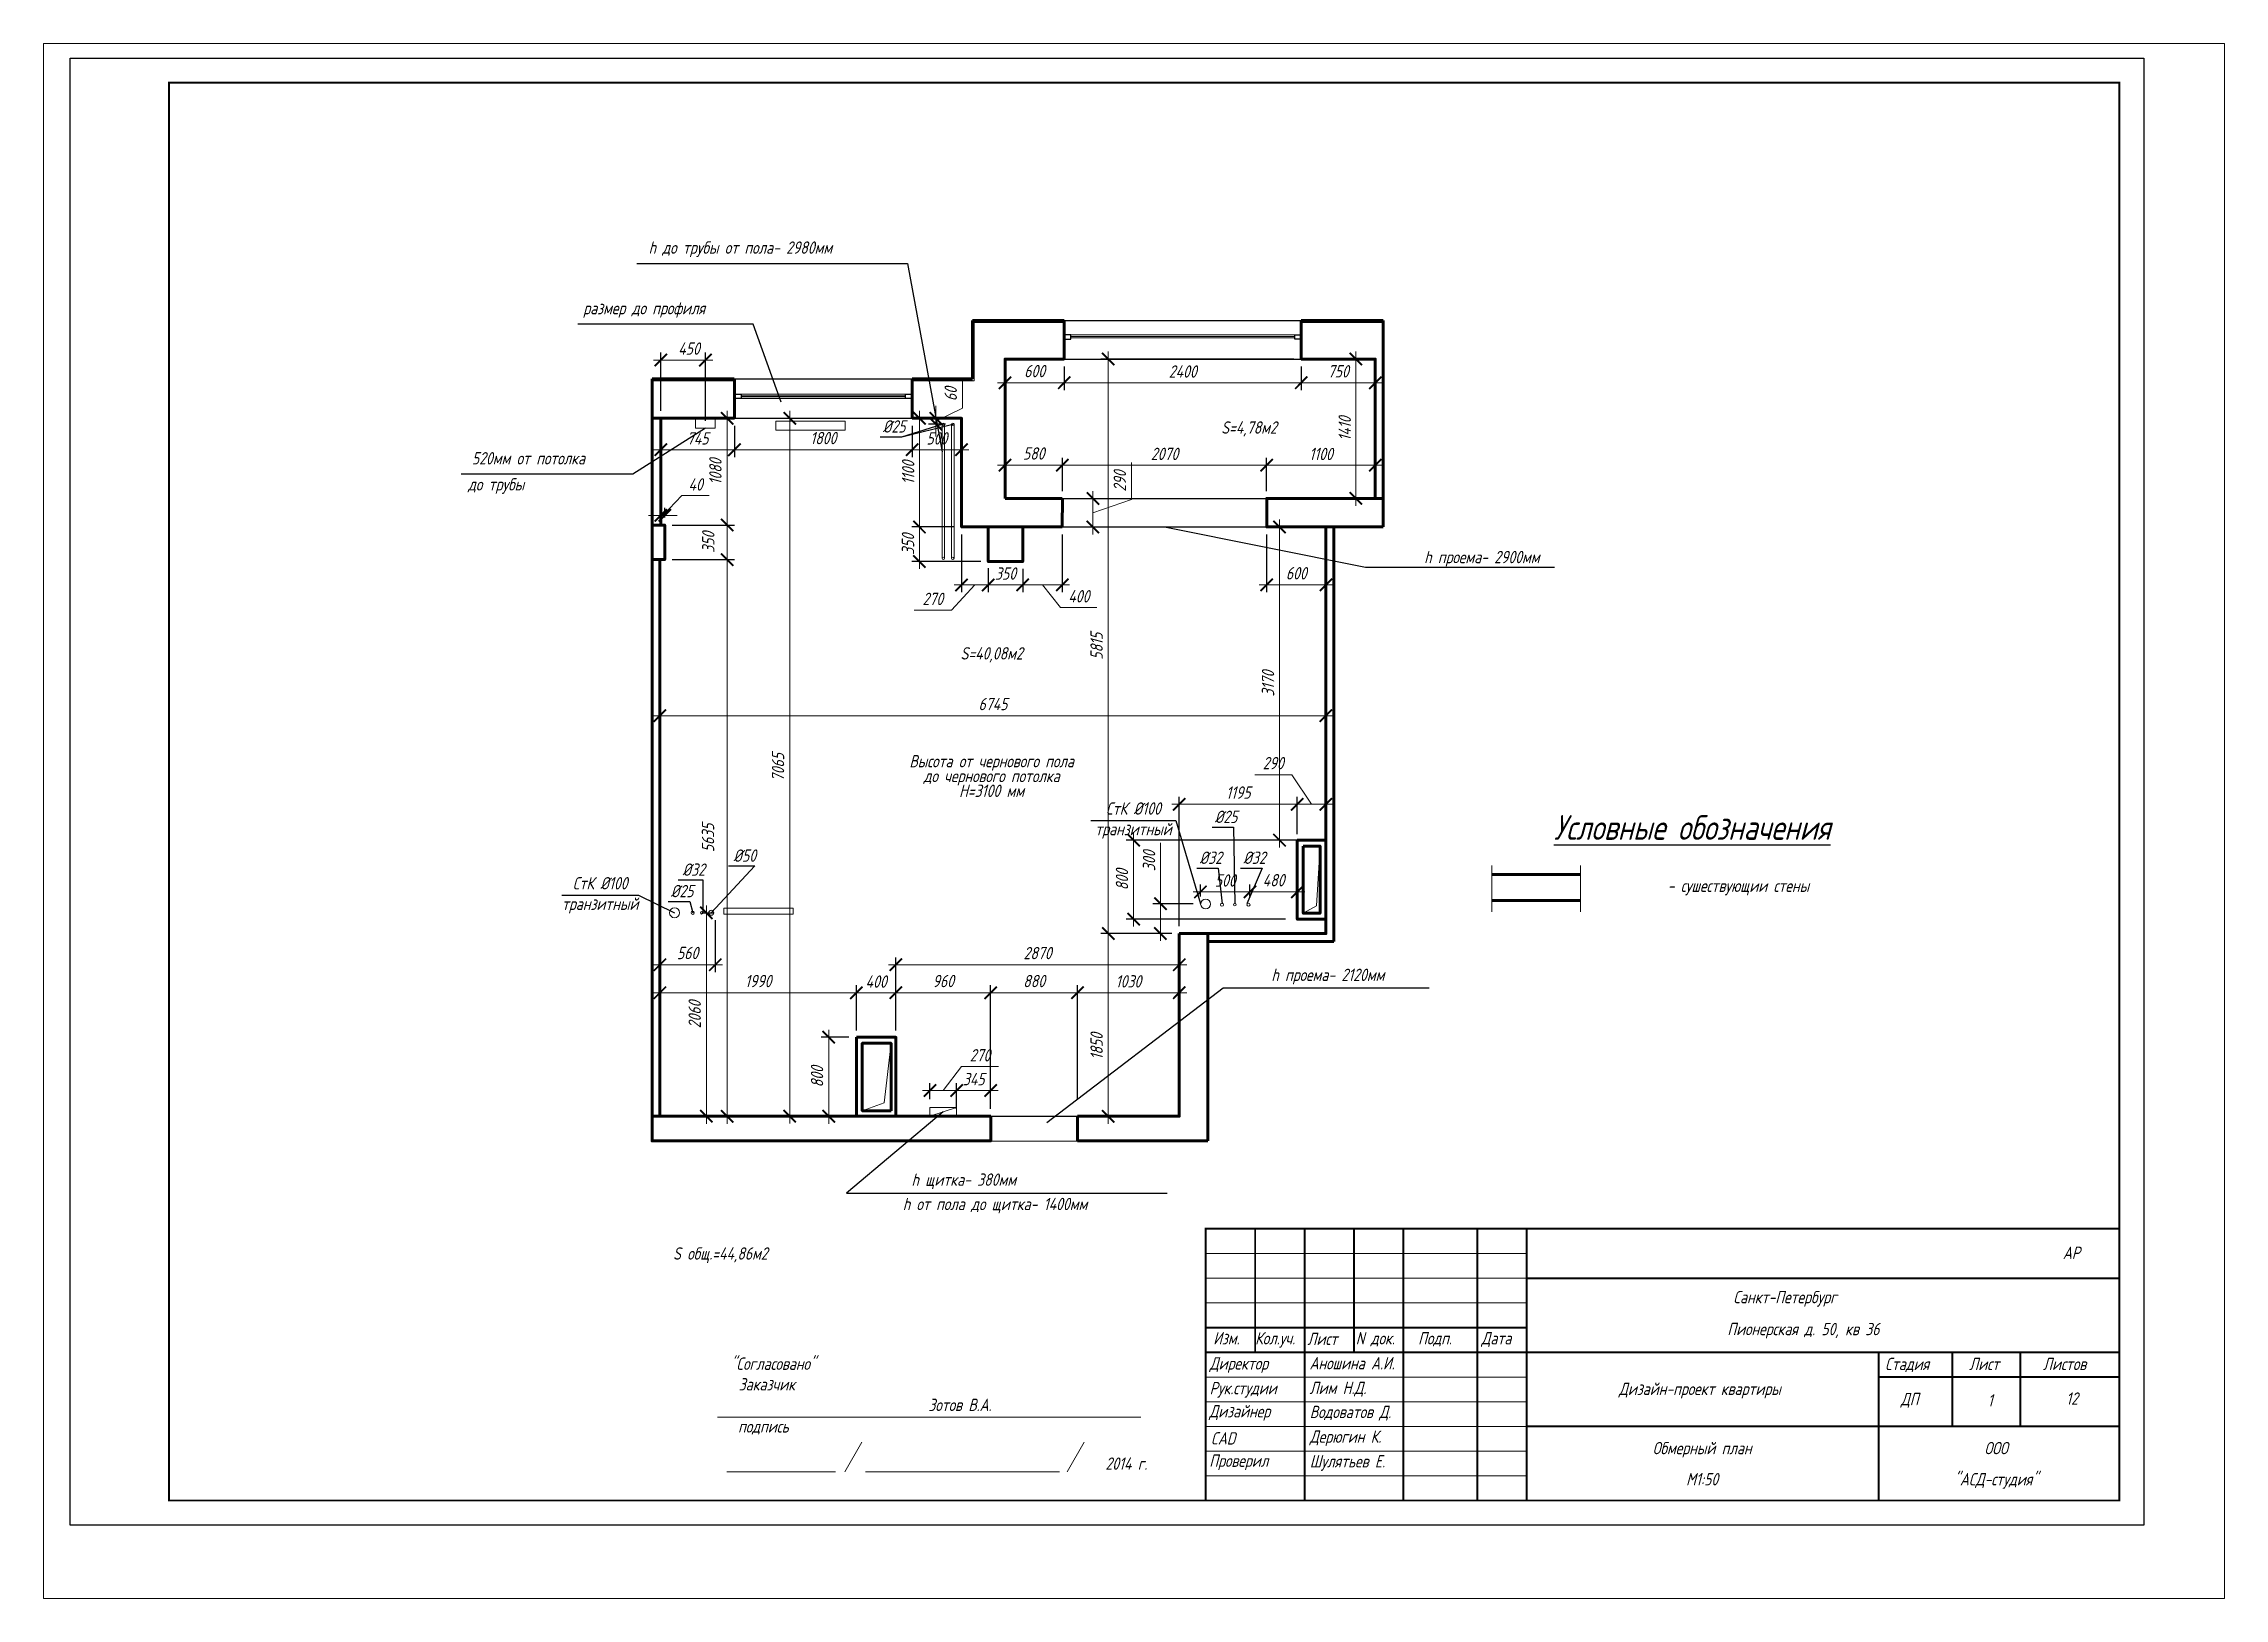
# Paper-space layout 'л1 Обмерный план' of a CAD drawing. Header units: millimetres. Extents: x -770 to -329, y 328 to 643.
# The model-space entities are those that its viewports show. They can reach past a viewport. Long polylines and large blocks are cut down to what shows.
import ezdxf
from ezdxf.enums import TextEntityAlignment as Align

# ---------------------------------------------------------------- set-up
doc = ezdxf.new("R2010")
doc.units = ezdxf.units.MM
doc.header["$LTSCALE"] = 10
doc.linetypes.add('HIDDEN', pattern=[0.375, 0.25, -0.125])
doc.layers.get('0').update_dxf_attribs({"color": 65, "lineweight": 25})
doc.layers.add('pechat', color=6, linetype='Continuous', plot=False)
doc.layers.add('ramka', color=7, linetype='Continuous')
doc.layers.add('Мебель', color=7, linetype='Continuous')
for name, color, linetype, lineweight in [('stamp', 253, 'Continuous', 18), ('wall', 95, 'Continuous', 60), ('МЕБ', 255, 'Continuous', 20), ('мебель_Ном_пера__1_Pen_No__1', 7, 'Continuous', 13), ('проем', 252, 'Continuous', 13), ('размh150', 7, 'Continuous', 9), ('Текст', 132, 'Continuous', 25), ('ТЕКСТ1', 90, 'Continuous', 25), ('штрих', 22, 'Continuous', 0)]:
    doc.layers.add(name, color=color, linetype=linetype, lineweight=lineweight)
doc.styles.add('ГОСТ тип А', font='gost_a.shx', dxfattribs={"oblique": 15, "height": 125})
doc.dimstyles.new('ГОСТ тип А', dxfattribs={"dimtxt": 125, "dimasz": 125, "dimexe": 75, "dimexo": 75, "dimgap": 50, "dimtad": 1, "dimdec": 0, "dimrnd": 5, "dimtxsty": 'ГОСТ тип А', "dimblk": 'ARCHTICK', "dimcen": 50, "dimdle": 75, "dimadec": 0, "dimazin": 0, "dimtfac": 1, "dimtdec": 0, "dimtmove": 1, "dimatfit": 2, "dimfxl": 1, "dimlwd": 9, "dimarcsym": 0})

psp = doc.layouts.new('л1 Обмерный план')

msp = doc.modelspace()

# ---------------------------------------------------------------- texts
at = {"layer": 'stamp', "style": 'ГОСТ тип А', "oblique": 15}
for s, p in [('АР', (718438.4, 782976.3)), ('Санкт-Петербург', (715537.9, 782511.3)), ('Пионерская д. 50, кв 36 ', (715756.1, 782188)), ('ДП', (716800.6, 781483.3)), ('1', (717615.6, 781483.3)), ('12', (718444.7, 781501.5))]:
    msp.add_text(s, height=125, dxfattribs=at).set_placement(p, align=Align.MIDDLE)
for s, p in [('Изм.', (709747.7, 782049.1)), ('Кол.уч.', (710172.1, 782049.1)), ('Лист', (710701.3, 782043)), ('N док.', (711191.8, 782049.1)), ('Подп.', (711822.7, 782049.1)), ('Дата', (712463.2, 782049.1)), ('Директор', (709711.7, 781794.1)), ('Стадия', (716551.6, 781789.1)), ('Лист', (717402.7, 781789.1)), ('Листов', (718150.2, 781789.1)), ('Рук.студии', (709711.7, 781544.1)), ('Лим Н.Д.', (710723, 781546.5)), ('Дизайнер', (709707.6, 781309.7)), ('Водоватов Д.', (710725.6, 781303.3)), ('подпись', (704936.3, 781156.5)), ('CAD', (709722.4, 781035.8)), ('Дерюгин К.', (710725.6, 781053.3)), ('Проверил', (709707.6, 780809.7)), ('Шулятьев Е.', (710725.6, 780803.3))]:
    msp.add_text(s, height=125, dxfattribs=at).set_placement(p)
at = {"layer": 'stamp', "lineweight": 25, "style": 'ГОСТ тип А', "oblique": 15}
msp.add_text('Аношина А.И.', height=125, dxfattribs=at).set_placement((710723, 781796.5))
at = {"layer": 'stamp', "style": 'ГОСТ тип А', "oblique": 15}
for s, p in [('Дизайн-проект квартиры', (714675.4, 781536.6)), ('Обмерный план', (714698.5, 780937)), ('ООО', (717675.6, 780937)), ('М1:50', (714698.5, 780622)), ('"АСД-студия"', (717675.6, 780622))]:
    msp.add_text(s, height=125, dxfattribs=at).set_placement(p, align=Align.CENTER)
at = {"layer": 'Текст', "ltscale": 200, "char_height": 125, "attachment_point": 5, "style": 'ГОСТ тип А'}
for s, insert in [('  "Согласовано"\\PЗаказчик\\P                                            ^I^I^I^I^I^I^I^I^I        Зотов В.А.', (705227.2, 781645.3)), ('{\\Fgost_a|c238;20}14{\\Fgost_a|c238; }г{\\Fgost_a|c238;.}', (708867.4, 780842.5))]:
    msp.add_mtext(s, dxfattribs=dict(at, insert=insert))
at = {"layer": 'ТЕКСТ1', "linetype": 'Continuous', "style": 'ГОСТ тип А', "oblique": 15}
for s, p in [('h до трубы от пола- 2980мм', (704959.3, 793088.8)), ('размер до профиля', (703984.9, 792475.4)), ('520мм от потолка', (702813.2, 790956.3)), ('до трубы', (702485.4, 790692.5)), ('h проема- 2900мм', (712467.9, 789956.1)), ('h проема- 2120мм', (710908.5, 785727.5)), ('h щитка- 380мм', (707221.8, 783654.5)), ('h от пола до щитка- 1400мм', (707538.2, 783407.9))]:
    msp.add_text(s, height=125, dxfattribs=at).set_placement(p, align=Align.CENTER)
at = {"layer": 'ТЕКСТ1', "ltscale": 200, "style": 'ГОСТ тип А', "oblique": 15}
for s, p in [('S=4,78м2', (710109.9, 791267.6)), ('S=40,08м2', (707503.7, 788981.4)), ('Высота от чернового пола', (707503.7, 787890.2)), ('до чернового потолка', (707503.7, 787740.2)), ('H=3100 мм', (707503.7, 787590.2)), ('S общ.=44,86м2', (704756.7, 782907))]:
    msp.add_text(s, height=125, dxfattribs=at).set_placement(p, align=Align.CENTER)
at = {"layer": 'ТЕКСТ1', "linetype": 'Continuous', "char_height": 125, "attachment_point": 5, "style": 'ГОСТ тип А'}
for s, insert in [(' %%C25\\P ', (706484.8, 791236.8)), ('СтК %%C100\\Pтранзитный ', (708939.6, 787352.4)), (' %%C25\\P ', (709845.4, 787285.1)), (' %%C32\\P ', (704454.8, 786750.4)), (' %%C50\\P ', (704971.2, 786892.6)), (' %%C32\\P ', (709690.5, 786870.8)), (' %%C32\\P ', (710133.1, 786870.8)), ('СтК %%C100\\Pтранзитный ', (703539.3, 786596)), (' %%C25\\P ', (704337.3, 786533.3))]:
    msp.add_mtext(s, dxfattribs=dict(at, insert=insert))
at = {"layer": 'ТЕКСТ1', "ltscale": 200, "attachment_point": 5, "style": 'ГОСТ тип А'}
for s, insert, char_height in [('{\\LУсловные обозначения}', (714598.3, 787281.4), 250), ('- сушествующии стены', (715065.5, 786674.3), 125)]:
    msp.add_mtext(s, dxfattribs=dict(at, insert=insert, char_height=char_height))

# ---------------------------------------------------------------- blocks, each defined once
blk = doc.blocks.new('_ARCHTICK')
at = {"color": 0, "linetype": 'ByBlock', "ltscale": 50, "const_width": 0.15}
blk.add_lwpolyline([(-0.5, -0.5), (0.5, 0.5)], dxfattribs=at)
blk = doc.blocks.new('*D650')
at = {"layer": 'Defpoints', "color": 0, "lineweight": 90, "ltscale": 5, "transparency": 16777216}
for p in [(705371, 791423), (705459, 791423), (705140, 784359)]:
    blk.add_point(p, dxfattribs=at)
at = {"layer": 'размh150', "color": 0, "lineweight": 9, "ltscale": 5, "transparency": 16777216}
blk.add_line((705459, 784284), (705459, 791498), dxfattribs=at)
at = {"layer": 'размh150', "color": 0, "lineweight": -2, "ltscale": 5, "transparency": 16777216}
for p, q in [((705446, 791423), (705534, 791423)), ((705215, 784359), (705534, 784359))]:
    blk.add_line(p, q, dxfattribs=at)
at = {"layer": 'размh150', "color": 0, "lineweight": 9, "ltscale": 5, "transparency": 16777216, "xscale": 125, "yscale": 125, "zscale": 125}
for p, rotation in [((705459, 791423), 90), ((705459, 784359), 270)]:
    blk.add_blockref('_ARCHTICK', p, dxfattribs=dict(at, rotation=rotation))
at = {"layer": 'размh150', "color": 0, "ltscale": 5, "transparency": 16777216, "insert": (705341, 787891), "char_height": 125, "attachment_point": 5, "rotation": 90, "style": 'ГОСТ тип А'}
blk.add_mtext('7065', dxfattribs=at)
blk = doc.blocks.new('*D674')
at = {"layer": 'Defpoints', "color": 0, "lineweight": 90, "ltscale": 5, "transparency": 16777216}
for p in [(710889, 788413), (704144, 788363), (710889, 788363)]:
    blk.add_point(p, dxfattribs=at)
at = {"layer": 'размh150', "color": 0, "lineweight": 9, "ltscale": 5, "transparency": 16777216}
blk.add_line((704069, 788413), (710964, 788413), dxfattribs=at)
at = {"layer": 'размh150', "color": 0, "lineweight": -2, "ltscale": 5, "transparency": 16777216}
for p, q in [((704144, 788438), (704144, 788488)), ((710889, 788438), (710889, 788488))]:
    blk.add_line(p, q, dxfattribs=at)
at = {"layer": 'размh150', "color": 0, "lineweight": 9, "ltscale": 5, "transparency": 16777216, "xscale": 125, "yscale": 125, "zscale": 125, "rotation": 180}
blk.add_blockref('_ARCHTICK', (704144, 788413), dxfattribs=at)
at = {"layer": 'размh150', "color": 0, "lineweight": 9, "ltscale": 5, "transparency": 16777216, "xscale": 125, "yscale": 125, "zscale": 125}
blk.add_blockref('_ARCHTICK', (710889, 788413), dxfattribs=at)
at = {"layer": 'размh150', "color": 0, "ltscale": 5, "transparency": 16777216, "insert": (707517, 788531), "char_height": 125, "attachment_point": 5, "style": 'ГОСТ тип А'}
blk.add_mtext('6745', dxfattribs=at)
blk = doc.blocks.new('*D651')
at = {"layer": 'Defpoints', "color": 0, "lineweight": 90, "ltscale": 5, "transparency": 16777216}
for p in [(710639, 792023), (708685, 786208), (709319, 786208)]:
    blk.add_point(p, dxfattribs=at)
at = {"layer": 'размh150', "color": 0, "lineweight": -2, "ltscale": 5, "transparency": 16777216}
for p, q in [((710564, 792023), (708610, 792023)), ((709244, 786208), (708610, 786208))]:
    blk.add_line(p, q, dxfattribs=at)
at = {"layer": 'размh150', "color": 0, "lineweight": 9, "ltscale": 5, "transparency": 16777216}
blk.add_line((708685, 792098), (708685, 786133), dxfattribs=at)
at = {"layer": 'размh150', "color": 0, "lineweight": 9, "ltscale": 5, "transparency": 16777216, "xscale": 125, "yscale": 125, "zscale": 125}
for p, rotation in [((708685, 792023), 90), ((708685, 786208), 270)]:
    blk.add_blockref('_ARCHTICK', p, dxfattribs=dict(at, rotation=rotation))
at = {"layer": 'размh150', "color": 0, "ltscale": 5, "transparency": 16777216, "insert": (708567, 789116), "char_height": 125, "attachment_point": 5, "rotation": 90, "style": 'ГОСТ тип А'}
blk.add_mtext('5815', dxfattribs=at)
blk = doc.blocks.new('*D652')
at = {"layer": 'Defpoints', "color": 0, "lineweight": 90, "ltscale": 5, "transparency": 16777216}
for p in [(708685, 786208), (709319, 786208), (708887, 784358)]:
    blk.add_point(p, dxfattribs=at)
at = {"layer": 'размh150', "color": 0, "lineweight": -2, "ltscale": 5, "transparency": 16777216}
for p, q in [((709244, 786208), (708610, 786208)), ((708812, 784358), (708610, 784358))]:
    blk.add_line(p, q, dxfattribs=at)
at = {"layer": 'размh150', "color": 0, "lineweight": 9, "ltscale": 5, "transparency": 16777216}
blk.add_line((708685, 784283), (708685, 786283), dxfattribs=at)
at = {"layer": 'размh150', "color": 0, "lineweight": 9, "ltscale": 5, "transparency": 16777216, "xscale": 125, "yscale": 125, "zscale": 125}
for p, rotation in [((708685, 786208), 90), ((708685, 784358), 270)]:
    blk.add_blockref('_ARCHTICK', p, dxfattribs=dict(at, rotation=rotation))
at = {"layer": 'размh150', "color": 0, "ltscale": 5, "transparency": 16777216, "insert": (708567, 785066), "char_height": 125, "attachment_point": 5, "rotation": 90, "style": 'ГОСТ тип А'}
blk.add_mtext('1850', dxfattribs=at)
blk = doc.blocks.new('*D653')
at = {"layer": 'Defpoints', "color": 0, "lineweight": 90, "ltscale": 5, "transparency": 16777216}
for p in [(708374, 785609), (708374, 784459), (709404, 784358)]:
    blk.add_point(p, dxfattribs=at)
at = {"layer": 'размh150', "color": 0, "lineweight": 9, "ltscale": 5, "transparency": 16777216}
blk.add_line((709479, 785609), (708299, 785609), dxfattribs=at)
at = {"layer": 'размh150', "color": 0, "lineweight": -2, "ltscale": 5, "transparency": 16777216}
for p, q in [((708374, 784534), (708374, 785684)), ((709404, 784433), (709404, 785684))]:
    blk.add_line(p, q, dxfattribs=at)
at = {"layer": 'размh150', "color": 0, "lineweight": 9, "ltscale": 5, "transparency": 16777216, "xscale": 125, "yscale": 125, "zscale": 125, "rotation": 180}
blk.add_blockref('_ARCHTICK', (708374, 785609), dxfattribs=at)
at = {"layer": 'размh150', "color": 0, "lineweight": 9, "ltscale": 5, "transparency": 16777216, "xscale": 125, "yscale": 125, "zscale": 125}
blk.add_blockref('_ARCHTICK', (709404, 785609), dxfattribs=at)
at = {"layer": 'размh150', "color": 0, "ltscale": 5, "transparency": 16777216, "insert": (708889, 785724), "char_height": 125, "attachment_point": 5, "style": 'ГОСТ тип А'}
blk.add_mtext('1030', dxfattribs=at)
blk = doc.blocks.new('*D654')
at = {"layer": 'Defpoints', "color": 0, "lineweight": 90, "ltscale": 5, "transparency": 16777216}
for p in [(707494, 785609), (707494, 784485), (708374, 784458)]:
    blk.add_point(p, dxfattribs=at)
at = {"layer": 'размh150', "color": 0, "lineweight": 9, "ltscale": 5, "transparency": 16777216}
blk.add_line((708449, 785609), (707419, 785609), dxfattribs=at)
at = {"layer": 'размh150', "color": 0, "lineweight": -2, "ltscale": 5, "transparency": 16777216}
for p, q in [((707494, 784560), (707494, 785684)), ((708374, 784533), (708374, 785684))]:
    blk.add_line(p, q, dxfattribs=at)
at = {"layer": 'размh150', "color": 0, "lineweight": 9, "ltscale": 5, "transparency": 16777216, "xscale": 125, "yscale": 125, "zscale": 125, "rotation": 180}
blk.add_blockref('_ARCHTICK', (707494, 785609), dxfattribs=at)
at = {"layer": 'размh150', "color": 0, "lineweight": 9, "ltscale": 5, "transparency": 16777216, "xscale": 125, "yscale": 125, "zscale": 125}
blk.add_blockref('_ARCHTICK', (708374, 785609), dxfattribs=at)
at = {"layer": 'размh150', "color": 0, "ltscale": 5, "transparency": 16777216, "insert": (707934, 785727), "char_height": 125, "attachment_point": 5, "style": 'ГОСТ тип А'}
blk.add_mtext('880', dxfattribs=at)
blk = doc.blocks.new('*D655')
at = {"layer": 'Defpoints', "color": 0, "lineweight": 90, "ltscale": 5, "transparency": 16777216}
for p in [(706534, 785609), (706534, 785609), (707494, 785609)]:
    blk.add_point(p, dxfattribs=at)
at = {"layer": 'размh150', "color": 0, "lineweight": 9, "ltscale": 5, "transparency": 16777216}
blk.add_line((707569, 785609), (706459, 785609), dxfattribs=at)
at = {"layer": 'размh150', "color": 0, "lineweight": 9, "ltscale": 5, "transparency": 16777216, "xscale": 125, "yscale": 125, "zscale": 125, "rotation": 180}
blk.add_blockref('_ARCHTICK', (706534, 785609), dxfattribs=at)
at = {"layer": 'размh150', "color": 0, "lineweight": 9, "ltscale": 5, "transparency": 16777216, "xscale": 125, "yscale": 125, "zscale": 125}
blk.add_blockref('_ARCHTICK', (707494, 785609), dxfattribs=at)
at = {"layer": 'размh150', "color": 0, "ltscale": 5, "transparency": 16777216, "insert": (707014, 785727), "char_height": 125, "attachment_point": 5, "style": 'ГОСТ тип А'}
blk.add_mtext('960', dxfattribs=at)
blk = doc.blocks.new('*D656')
at = {"layer": 'Defpoints', "color": 0, "lineweight": 90, "ltscale": 5, "transparency": 16777216}
for p in [(709404, 787516), (710599, 787153), (709404, 786208)]:
    blk.add_point(p, dxfattribs=at)
at = {"layer": 'размh150', "color": 0, "lineweight": 9, "ltscale": 5, "transparency": 16777216}
blk.add_line((710674, 787516), (709329, 787516), dxfattribs=at)
at = {"layer": 'размh150', "color": 0, "lineweight": -2, "ltscale": 5, "transparency": 16777216}
for p, q in [((709404, 786283), (709404, 787591)), ((710599, 787228), (710599, 787591))]:
    blk.add_line(p, q, dxfattribs=at)
at = {"layer": 'размh150', "color": 0, "lineweight": 9, "ltscale": 5, "transparency": 16777216, "xscale": 125, "yscale": 125, "zscale": 125, "rotation": 180}
blk.add_blockref('_ARCHTICK', (709404, 787516), dxfattribs=at)
at = {"layer": 'размh150', "color": 0, "lineweight": 9, "ltscale": 5, "transparency": 16777216, "xscale": 125, "yscale": 125, "zscale": 125}
blk.add_blockref('_ARCHTICK', (710599, 787516), dxfattribs=at)
at = {"layer": 'размh150', "color": 0, "ltscale": 5, "transparency": 16777216, "insert": (710002, 787635), "char_height": 125, "attachment_point": 5, "style": 'ГОСТ тип А'}
blk.add_mtext('1195', dxfattribs=at)
blk = doc.blocks.new('*D657')
at = {"layer": 'Defpoints', "color": 0, "lineweight": 90, "ltscale": 5, "transparency": 16777216}
for p in [(706134, 785609), (706134, 785153), (706534, 785153)]:
    blk.add_point(p, dxfattribs=at)
at = {"layer": 'размh150', "color": 0, "lineweight": 9, "ltscale": 5, "transparency": 16777216}
blk.add_line((706609, 785609), (706059, 785609), dxfattribs=at)
at = {"layer": 'размh150', "color": 0, "lineweight": -2, "ltscale": 5, "transparency": 16777216}
for p, q in [((706134, 785228), (706134, 785684)), ((706534, 785228), (706534, 785684))]:
    blk.add_line(p, q, dxfattribs=at)
at = {"layer": 'размh150', "color": 0, "lineweight": 9, "ltscale": 5, "transparency": 16777216, "xscale": 125, "yscale": 125, "zscale": 125, "rotation": 180}
blk.add_blockref('_ARCHTICK', (706134, 785609), dxfattribs=at)
at = {"layer": 'размh150', "color": 0, "lineweight": 9, "ltscale": 5, "transparency": 16777216, "xscale": 125, "yscale": 125, "zscale": 125}
blk.add_blockref('_ARCHTICK', (706534, 785609), dxfattribs=at)
at = {"layer": 'размh150', "color": 0, "ltscale": 5, "transparency": 16777216, "insert": (706334, 785722), "char_height": 125, "attachment_point": 5, "style": 'ГОСТ тип А'}
blk.add_mtext('400', dxfattribs=at)
blk = doc.blocks.new('*D675')
at = {"layer": 'Defpoints', "color": 0, "lineweight": 90, "ltscale": 5, "transparency": 16777216}
for p in [(706134, 785158), (705854, 784358), (706134, 784358)]:
    blk.add_point(p, dxfattribs=at)
at = {"layer": 'размh150', "color": 0, "lineweight": -2, "ltscale": 5, "transparency": 16777216}
for p, q in [((706059, 785158), (705779, 785158)), ((706059, 784358), (705779, 784358))]:
    blk.add_line(p, q, dxfattribs=at)
at = {"layer": 'размh150', "color": 0, "lineweight": 9, "ltscale": 5, "transparency": 16777216}
blk.add_line((705854, 785233), (705854, 784283), dxfattribs=at)
at = {"layer": 'размh150', "color": 0, "lineweight": 9, "ltscale": 5, "transparency": 16777216, "xscale": 125, "yscale": 125, "zscale": 125}
for p, rotation in [((705854, 785158), 90), ((705854, 784358), 270)]:
    blk.add_blockref('_ARCHTICK', p, dxfattribs=dict(at, rotation=rotation))
at = {"layer": 'размh150', "color": 0, "ltscale": 5, "transparency": 16777216, "insert": (705736, 784758), "char_height": 125, "attachment_point": 5, "rotation": 90, "style": 'ГОСТ тип А'}
blk.add_mtext('800', dxfattribs=at)
blk = doc.blocks.new('*D658')
at = {"layer": 'Defpoints', "color": 0, "lineweight": 90, "ltscale": 5, "transparency": 16777216}
for p in [(704145, 785609), (706134, 785153), (704145, 784359)]:
    blk.add_point(p, dxfattribs=at)
at = {"layer": 'размh150', "color": 0, "lineweight": 9, "ltscale": 5, "transparency": 16777216}
blk.add_line((706209, 785609), (704070, 785609), dxfattribs=at)
at = {"layer": 'размh150', "color": 0, "lineweight": -2, "ltscale": 5, "transparency": 16777216}
for p, q in [((704145, 784434), (704145, 785684)), ((706134, 785228), (706134, 785684))]:
    blk.add_line(p, q, dxfattribs=at)
at = {"layer": 'размh150', "color": 0, "lineweight": 9, "ltscale": 5, "transparency": 16777216, "xscale": 125, "yscale": 125, "zscale": 125, "rotation": 180}
blk.add_blockref('_ARCHTICK', (704145, 785609), dxfattribs=at)
at = {"layer": 'размh150', "color": 0, "lineweight": 9, "ltscale": 5, "transparency": 16777216, "xscale": 125, "yscale": 125, "zscale": 125}
blk.add_blockref('_ARCHTICK', (706134, 785609), dxfattribs=at)
at = {"layer": 'размh150', "color": 0, "ltscale": 5, "transparency": 16777216, "insert": (705140, 785727), "char_height": 125, "attachment_point": 5, "style": 'ГОСТ тип А'}
blk.add_mtext('1990', dxfattribs=at)
blk = doc.blocks.new('*D676')
at = {"layer": 'Defpoints', "color": 0, "lineweight": 90, "ltscale": 5, "transparency": 16777216}
for p in [(704194, 789993), (704194, 784358), (704825, 784358)]:
    blk.add_point(p, dxfattribs=at)
at = {"layer": 'размh150', "color": 0, "lineweight": -2, "ltscale": 5, "transparency": 16777216}
for p, q in [((704269, 789993), (704900, 789993)), ((704269, 784358), (704900, 784358))]:
    blk.add_line(p, q, dxfattribs=at)
at = {"layer": 'размh150', "color": 0, "lineweight": 9, "ltscale": 5, "transparency": 16777216}
blk.add_line((704825, 790068), (704825, 784283), dxfattribs=at)
at = {"layer": 'размh150', "color": 0, "lineweight": 9, "ltscale": 5, "transparency": 16777216, "xscale": 125, "yscale": 125, "zscale": 125}
for p, rotation in [((704825, 789993), 90), ((704825, 784358), 270)]:
    blk.add_blockref('_ARCHTICK', p, dxfattribs=dict(at, rotation=rotation))
at = {"layer": 'размh150', "color": 0, "ltscale": 5, "transparency": 16777216, "insert": (704632, 787176), "char_height": 125, "attachment_point": 5, "rotation": 90, "style": 'ГОСТ тип А'}
blk.add_mtext('5635', dxfattribs=at)
blk = doc.blocks.new('*D659')
at = {"layer": 'Defpoints', "color": 0, "lineweight": 90, "ltscale": 5, "transparency": 16777216}
for p in [(704495, 786418), (704615, 786418), (704495, 784358)]:
    blk.add_point(p, dxfattribs=at)
at = {"layer": 'размh150', "color": 0, "lineweight": -2, "ltscale": 5, "transparency": 16777216}
for p, q in [((704570, 786418), (704690, 786418)), ((704570, 784358), (704690, 784358))]:
    blk.add_line(p, q, dxfattribs=at)
at = {"layer": 'размh150', "color": 0, "lineweight": 9, "ltscale": 5, "transparency": 16777216}
blk.add_line((704615, 784283), (704615, 786493), dxfattribs=at)
at = {"layer": 'размh150', "color": 0, "lineweight": 9, "ltscale": 5, "transparency": 16777216, "xscale": 125, "yscale": 125, "zscale": 125}
for p, rotation in [((704615, 786418), 90), ((704615, 784358), 270)]:
    blk.add_blockref('_ARCHTICK', p, dxfattribs=dict(at, rotation=rotation))
at = {"layer": 'размh150', "color": 0, "ltscale": 5, "transparency": 16777216, "insert": (704497, 785388), "char_height": 125, "attachment_point": 5, "rotation": 90, "style": 'ГОСТ тип А'}
blk.add_mtext('2060', dxfattribs=at)
blk = doc.blocks.new('*D677')
at = {"layer": 'Defpoints', "color": 0, "lineweight": 90, "ltscale": 5, "transparency": 16777216}
for p in [(704194, 790343), (704194, 789993), (704825, 789993)]:
    blk.add_point(p, dxfattribs=at)
at = {"layer": 'размh150', "color": 0, "lineweight": 9, "ltscale": 5, "transparency": 16777216}
blk.add_line((704825, 790418), (704825, 789918), dxfattribs=at)
at = {"layer": 'размh150', "color": 0, "lineweight": -2, "ltscale": 5, "transparency": 16777216}
for p, q in [((704269, 790343), (704900, 790343)), ((704269, 789993), (704900, 789993))]:
    blk.add_line(p, q, dxfattribs=at)
at = {"layer": 'размh150', "color": 0, "lineweight": 9, "ltscale": 5, "transparency": 16777216, "xscale": 125, "yscale": 125, "zscale": 125}
for p, rotation in [((704825, 790343), 90), ((704825, 789993), 270)]:
    blk.add_blockref('_ARCHTICK', p, dxfattribs=dict(at, rotation=rotation))
at = {"layer": 'размh150', "color": 0, "ltscale": 5, "transparency": 16777216, "insert": (704635, 790168), "char_height": 125, "attachment_point": 5, "rotation": 90, "style": 'ГОСТ тип А'}
blk.add_mtext('350', dxfattribs=at)
blk = doc.blocks.new('*D678')
at = {"layer": 'Defpoints', "color": 0, "lineweight": 90, "ltscale": 5, "transparency": 16777216}
for p in [(704321, 791423), (704194, 790343), (704825, 790343)]:
    blk.add_point(p, dxfattribs=at)
at = {"layer": 'размh150', "color": 0, "lineweight": 9, "ltscale": 5, "transparency": 16777216}
blk.add_line((704825, 791498), (704825, 790268), dxfattribs=at)
at = {"layer": 'размh150', "color": 0, "lineweight": -2, "ltscale": 5, "transparency": 16777216}
for p, q in [((704396, 791423), (704900, 791423)), ((704269, 790343), (704900, 790343))]:
    blk.add_line(p, q, dxfattribs=at)
at = {"layer": 'размh150', "color": 0, "lineweight": 9, "ltscale": 5, "transparency": 16777216, "xscale": 125, "yscale": 125, "zscale": 125}
for p, rotation in [((704825, 791423), 90), ((704825, 790343), 270)]:
    blk.add_blockref('_ARCHTICK', p, dxfattribs=dict(at, rotation=rotation))
at = {"layer": 'размh150', "color": 0, "ltscale": 5, "transparency": 16777216, "insert": (704707, 790883), "char_height": 125, "attachment_point": 5, "rotation": 90, "style": 'ГОСТ тип А'}
blk.add_mtext('1080', dxfattribs=at)
blk = doc.blocks.new('*D660')
at = {"layer": 'Defpoints', "color": 0, "lineweight": 90, "ltscale": 5, "transparency": 16777216}
for p in [(704154, 791263), (704899, 791423), (704899, 791105)]:
    blk.add_point(p, dxfattribs=at)
at = {"layer": 'размh150', "color": 0, "lineweight": -2, "ltscale": 5, "transparency": 16777216}
for p, q in [((704899, 791348), (704899, 791030)), ((704154, 791188), (704154, 791030))]:
    blk.add_line(p, q, dxfattribs=at)
at = {"layer": 'размh150', "color": 0, "lineweight": 9, "ltscale": 5, "transparency": 16777216}
blk.add_line((704079, 791105), (704974, 791105), dxfattribs=at)
at = {"layer": 'размh150', "color": 0, "lineweight": 9, "ltscale": 5, "transparency": 16777216, "xscale": 125, "yscale": 125, "zscale": 125, "rotation": 180}
blk.add_blockref('_ARCHTICK', (704154, 791105), dxfattribs=at)
at = {"layer": 'размh150', "color": 0, "lineweight": 9, "ltscale": 5, "transparency": 16777216, "xscale": 125, "yscale": 125, "zscale": 125}
blk.add_blockref('_ARCHTICK', (704899, 791105), dxfattribs=at)
at = {"layer": 'размh150', "color": 0, "ltscale": 5, "transparency": 16777216, "insert": (704527, 791220), "char_height": 125, "attachment_point": 5, "style": 'ГОСТ тип А'}
blk.add_mtext('745', dxfattribs=at)
blk = doc.blocks.new('*D679')
at = {"layer": 'Defpoints', "color": 0, "lineweight": 90, "ltscale": 5, "transparency": 16777216}
for p in [(704899, 791423), (706699, 791423), (706699, 791105)]:
    blk.add_point(p, dxfattribs=at)
at = {"layer": 'размh150', "color": 0, "lineweight": -2, "ltscale": 5, "transparency": 16777216}
for p, q in [((704899, 791348), (704899, 791030)), ((706699, 791348), (706699, 791030))]:
    blk.add_line(p, q, dxfattribs=at)
at = {"layer": 'размh150', "color": 0, "lineweight": 9, "ltscale": 5, "transparency": 16777216}
blk.add_line((704824, 791105), (706774, 791105), dxfattribs=at)
at = {"layer": 'размh150', "color": 0, "lineweight": 9, "ltscale": 5, "transparency": 16777216, "xscale": 125, "yscale": 125, "zscale": 125, "rotation": 180}
blk.add_blockref('_ARCHTICK', (704899, 791105), dxfattribs=at)
at = {"layer": 'размh150', "color": 0, "lineweight": 9, "ltscale": 5, "transparency": 16777216, "xscale": 125, "yscale": 125, "zscale": 125}
blk.add_blockref('_ARCHTICK', (706699, 791105), dxfattribs=at)
at = {"layer": 'размh150', "color": 0, "ltscale": 5, "transparency": 16777216, "insert": (705799, 791223), "char_height": 125, "attachment_point": 5, "style": 'ГОСТ тип А'}
blk.add_mtext('1800', dxfattribs=at)
blk = doc.blocks.new('*D661')
at = {"layer": 'Defpoints', "color": 0, "lineweight": 90, "ltscale": 5, "transparency": 16777216}
for p in [(706699, 791423), (707199, 791423), (707199, 791105)]:
    blk.add_point(p, dxfattribs=at)
at = {"layer": 'размh150', "color": 0, "lineweight": -2, "ltscale": 5, "transparency": 16777216}
for p, q in [((706699, 791348), (706699, 791030)), ((707199, 791348), (707199, 791030))]:
    blk.add_line(p, q, dxfattribs=at)
at = {"layer": 'размh150', "color": 0, "lineweight": 9, "ltscale": 5, "transparency": 16777216}
blk.add_line((706624, 791105), (707274, 791105), dxfattribs=at)
at = {"layer": 'размh150', "color": 0, "lineweight": 9, "ltscale": 5, "transparency": 16777216, "xscale": 125, "yscale": 125, "zscale": 125, "rotation": 180}
blk.add_blockref('_ARCHTICK', (706699, 791105), dxfattribs=at)
at = {"layer": 'размh150', "color": 0, "lineweight": 9, "ltscale": 5, "transparency": 16777216, "xscale": 125, "yscale": 125, "zscale": 125}
blk.add_blockref('_ARCHTICK', (707199, 791105), dxfattribs=at)
at = {"layer": 'размh150', "color": 0, "ltscale": 5, "transparency": 16777216, "insert": (706949, 791220), "char_height": 125, "attachment_point": 5, "style": 'ГОСТ тип А'}
blk.add_mtext('500', dxfattribs=at)
blk = doc.blocks.new('*D680')
at = {"layer": 'Defpoints', "color": 0, "lineweight": 90, "ltscale": 5, "transparency": 16777216}
for p in [(706699, 791423), (706772, 790323), (707199, 790323)]:
    blk.add_point(p, dxfattribs=at)
at = {"layer": 'размh150', "color": 0, "lineweight": 9, "ltscale": 5, "transparency": 16777216}
blk.add_line((706772, 791498), (706772, 790248), dxfattribs=at)
at = {"layer": 'размh150', "color": 0, "lineweight": -2, "ltscale": 5, "transparency": 16777216}
for p, q in [((706774, 791423), (706847, 791423)), ((707124, 790323), (706697, 790323))]:
    blk.add_line(p, q, dxfattribs=at)
at = {"layer": 'размh150', "color": 0, "lineweight": 9, "ltscale": 5, "transparency": 16777216, "xscale": 125, "yscale": 125, "zscale": 125}
for p, rotation in [((706772, 791423), 90), ((706772, 790323), 270)]:
    blk.add_blockref('_ARCHTICK', p, dxfattribs=dict(at, rotation=rotation))
at = {"layer": 'размh150', "color": 0, "ltscale": 5, "transparency": 16777216, "insert": (706659, 790873), "char_height": 125, "attachment_point": 5, "rotation": 90, "style": 'ГОСТ тип А'}
blk.add_mtext('1100', dxfattribs=at)
blk = doc.blocks.new('*D681')
at = {"layer": 'Defpoints', "color": 0, "lineweight": 90, "ltscale": 5, "transparency": 16777216}
for p in [(707199, 790323), (707469, 789980), (707469, 789737)]:
    blk.add_point(p, dxfattribs=at)
at = {"layer": 'размh150', "color": 0, "lineweight": -2, "ltscale": 5, "transparency": 16777216}
for p, q in [((707199, 790248), (707199, 789662)), ((707469, 789905), (707469, 789662))]:
    blk.add_line(p, q, dxfattribs=at)
at = {"layer": 'размh150', "color": 0, "lineweight": 9, "ltscale": 5, "transparency": 16777216}
for p, q in [((707334, 789737), (707096, 789481)), ((707124, 789737), (707544, 789737)), ((707096, 789481), (706721, 789481))]:
    blk.add_line(p, q, dxfattribs=at)
at = {"layer": 'размh150', "color": 0, "lineweight": 9, "ltscale": 5, "transparency": 16777216, "xscale": 125, "yscale": 125, "zscale": 125, "rotation": 180}
blk.add_blockref('_ARCHTICK', (707199, 789737), dxfattribs=at)
at = {"layer": 'размh150', "color": 0, "lineweight": 9, "ltscale": 5, "transparency": 16777216, "xscale": 125, "yscale": 125, "zscale": 125}
blk.add_blockref('_ARCHTICK', (707469, 789737), dxfattribs=at)
at = {"layer": 'размh150', "color": 0, "ltscale": 5, "transparency": 16777216, "insert": (706908, 789595), "char_height": 125, "attachment_point": 5, "style": 'ГОСТ тип А'}
blk.add_mtext('270', dxfattribs=at)
blk = doc.blocks.new('*D682')
at = {"layer": 'Defpoints', "color": 0, "lineweight": 90, "ltscale": 5, "transparency": 16777216}
for p in [(707469, 789973), (707819, 789973), (707819, 789737)]:
    blk.add_point(p, dxfattribs=at)
at = {"layer": 'размh150', "color": 0, "lineweight": 9, "ltscale": 5, "transparency": 16777216}
blk.add_line((707394, 789737), (707894, 789737), dxfattribs=at)
at = {"layer": 'размh150', "color": 0, "lineweight": -2, "ltscale": 5, "transparency": 16777216}
for p, q in [((707469, 789898), (707469, 789662)), ((707819, 789898), (707819, 789662))]:
    blk.add_line(p, q, dxfattribs=at)
at = {"layer": 'размh150', "color": 0, "lineweight": 9, "ltscale": 5, "transparency": 16777216, "xscale": 125, "yscale": 125, "zscale": 125, "rotation": 180}
blk.add_blockref('_ARCHTICK', (707469, 789737), dxfattribs=at)
at = {"layer": 'размh150', "color": 0, "lineweight": 9, "ltscale": 5, "transparency": 16777216, "xscale": 125, "yscale": 125, "zscale": 125}
blk.add_blockref('_ARCHTICK', (707819, 789737), dxfattribs=at)
at = {"layer": 'размh150', "color": 0, "ltscale": 5, "transparency": 16777216, "insert": (707644, 789852), "char_height": 125, "attachment_point": 5, "style": 'ГОСТ тип А'}
blk.add_mtext('350', dxfattribs=at)
blk = doc.blocks.new('*D662')
at = {"layer": 'Defpoints', "color": 0, "lineweight": 90, "ltscale": 5, "transparency": 16777216}
for p in [(707198, 790323), (706772, 789973), (707469, 789973)]:
    blk.add_point(p, dxfattribs=at)
at = {"layer": 'размh150', "color": 0, "lineweight": 9, "ltscale": 5, "transparency": 16777216}
blk.add_line((706772, 790398), (706772, 789898), dxfattribs=at)
at = {"layer": 'размh150', "color": 0, "lineweight": -2, "ltscale": 5, "transparency": 16777216}
for p, q in [((707123, 790323), (706697, 790323)), ((707394, 789973), (706697, 789973))]:
    blk.add_line(p, q, dxfattribs=at)
at = {"layer": 'размh150', "color": 0, "lineweight": 9, "ltscale": 5, "transparency": 16777216, "xscale": 125, "yscale": 125, "zscale": 125}
for p, rotation in [((706772, 790323), 90), ((706772, 789973), 270)]:
    blk.add_blockref('_ARCHTICK', p, dxfattribs=dict(at, rotation=rotation))
at = {"layer": 'размh150', "color": 0, "ltscale": 5, "transparency": 16777216, "insert": (706657, 790148), "char_height": 125, "attachment_point": 5, "rotation": 90, "style": 'ГОСТ тип А'}
blk.add_mtext('350', dxfattribs=at)
blk = doc.blocks.new('*D663')
at = {"layer": 'Defpoints', "color": 0, "lineweight": 90, "ltscale": 5, "transparency": 16777216}
for p in [(708219, 790323), (707819, 789973), (708219, 789737)]:
    blk.add_point(p, dxfattribs=at)
at = {"layer": 'размh150', "color": 0, "lineweight": -2, "ltscale": 5, "transparency": 16777216}
for p, q in [((708219, 790248), (708219, 789662)), ((707819, 789898), (707819, 789662))]:
    blk.add_line(p, q, dxfattribs=at)
at = {"layer": 'размh150', "color": 0, "lineweight": 9, "ltscale": 5, "transparency": 16777216}
for p, q in [((707744, 789737), (708294, 789737)), ((708019, 789737), (708203, 789509)), ((708203, 789509), (708570, 789509))]:
    blk.add_line(p, q, dxfattribs=at)
at = {"layer": 'размh150', "color": 0, "lineweight": 9, "ltscale": 5, "transparency": 16777216, "xscale": 125, "yscale": 125, "zscale": 125, "rotation": 180}
blk.add_blockref('_ARCHTICK', (707819, 789737), dxfattribs=at)
at = {"layer": 'размh150', "color": 0, "lineweight": 9, "ltscale": 5, "transparency": 16777216, "xscale": 125, "yscale": 125, "zscale": 125}
blk.add_blockref('_ARCHTICK', (708219, 789737), dxfattribs=at)
at = {"layer": 'размh150', "color": 0, "ltscale": 5, "transparency": 16777216, "insert": (708387, 789622), "char_height": 125, "attachment_point": 5, "style": 'ГОСТ тип А'}
blk.add_mtext('400', dxfattribs=at)
blk = doc.blocks.new('*D683')
at = {"layer": 'Defpoints', "color": 0, "lineweight": 90, "ltscale": 5, "transparency": 16777216}
for p in [(708219, 790612), (708530, 790612), (708219, 790323)]:
    blk.add_point(p, dxfattribs=at)
at = {"layer": 'размh150', "color": 0, "lineweight": 9, "ltscale": 5, "transparency": 16777216}
for p, q in [((708920, 790601), (708920, 790975)), ((708530, 790248), (708530, 790687)), ((708530, 790468), (708920, 790601))]:
    blk.add_line(p, q, dxfattribs=at)
at = {"layer": 'размh150', "color": 0, "lineweight": -2, "ltscale": 5, "transparency": 16777216}
for p, q in [((708294, 790612), (708605, 790612)), ((708294, 790323), (708605, 790323))]:
    blk.add_line(p, q, dxfattribs=at)
at = {"layer": 'размh150', "color": 0, "lineweight": 9, "ltscale": 5, "transparency": 16777216, "xscale": 125, "yscale": 125, "zscale": 125}
for p, rotation in [((708530, 790612), 90), ((708530, 790323), 270)]:
    blk.add_blockref('_ARCHTICK', p, dxfattribs=dict(at, rotation=rotation))
at = {"layer": 'размh150', "color": 0, "ltscale": 5, "transparency": 16777216, "insert": (708802, 790788), "char_height": 125, "attachment_point": 5, "rotation": 90, "style": 'ГОСТ тип А'}
blk.add_mtext('290', dxfattribs=at)
blk = doc.blocks.new('*D684')
at = {"layer": 'Defpoints', "color": 0, "lineweight": 90, "ltscale": 5, "transparency": 16777216}
for p in [(707639, 790949), (707639, 790748), (708220, 790612)]:
    blk.add_point(p, dxfattribs=at)
at = {"layer": 'размh150', "color": 0, "lineweight": 9, "ltscale": 5, "transparency": 16777216}
blk.add_line((708295, 790949), (707564, 790949), dxfattribs=at)
at = {"layer": 'размh150', "color": 0, "lineweight": -2, "ltscale": 5, "transparency": 16777216}
for p, q in [((707639, 790823), (707639, 791024)), ((708220, 790687), (708220, 791024))]:
    blk.add_line(p, q, dxfattribs=at)
at = {"layer": 'размh150', "color": 0, "lineweight": 9, "ltscale": 5, "transparency": 16777216, "xscale": 125, "yscale": 125, "zscale": 125, "rotation": 180}
blk.add_blockref('_ARCHTICK', (707639, 790949), dxfattribs=at)
at = {"layer": 'размh150', "color": 0, "lineweight": 9, "ltscale": 5, "transparency": 16777216, "xscale": 125, "yscale": 125, "zscale": 125}
blk.add_blockref('_ARCHTICK', (708220, 790949), dxfattribs=at)
at = {"layer": 'размh150', "color": 0, "ltscale": 5, "transparency": 16777216, "insert": (707930, 791067), "char_height": 125, "attachment_point": 5, "style": 'ГОСТ тип А'}
blk.add_mtext('580', dxfattribs=at)
blk = doc.blocks.new('*D685')
at = {"layer": 'Defpoints', "color": 0, "lineweight": 90, "ltscale": 5, "transparency": 16777216}
for p in [(707639, 792023), (708239, 792023), (708239, 791783)]:
    blk.add_point(p, dxfattribs=at)
at = {"layer": 'размh150', "color": 0, "lineweight": -2, "ltscale": 5, "transparency": 16777216}
for p, q in [((707639, 791948), (707639, 791708)), ((708239, 791948), (708239, 791708))]:
    blk.add_line(p, q, dxfattribs=at)
at = {"layer": 'размh150', "color": 0, "lineweight": 9, "ltscale": 5, "transparency": 16777216}
blk.add_line((707564, 791783), (708314, 791783), dxfattribs=at)
at = {"layer": 'размh150', "color": 0, "lineweight": 9, "ltscale": 5, "transparency": 16777216, "xscale": 125, "yscale": 125, "zscale": 125, "rotation": 180}
blk.add_blockref('_ARCHTICK', (707639, 791783), dxfattribs=at)
at = {"layer": 'размh150', "color": 0, "lineweight": 9, "ltscale": 5, "transparency": 16777216, "xscale": 125, "yscale": 125, "zscale": 125}
blk.add_blockref('_ARCHTICK', (708239, 791783), dxfattribs=at)
at = {"layer": 'размh150', "color": 0, "ltscale": 5, "transparency": 16777216, "insert": (707939, 791901), "char_height": 125, "attachment_point": 5, "style": 'ГОСТ тип А'}
blk.add_mtext('600', dxfattribs=at)
blk = doc.blocks.new('*D686')
at = {"layer": 'Defpoints', "color": 0, "lineweight": 90, "ltscale": 5, "transparency": 16777216}
for p in [(708239, 792023), (710639, 792023), (710639, 791783)]:
    blk.add_point(p, dxfattribs=at)
at = {"layer": 'размh150', "color": 0, "lineweight": -2, "ltscale": 5, "transparency": 16777216}
for p, q in [((708239, 791948), (708239, 791708)), ((710639, 791948), (710639, 791708))]:
    blk.add_line(p, q, dxfattribs=at)
at = {"layer": 'размh150', "color": 0, "lineweight": 9, "ltscale": 5, "transparency": 16777216}
blk.add_line((708164, 791783), (710714, 791783), dxfattribs=at)
at = {"layer": 'размh150', "color": 0, "lineweight": 9, "ltscale": 5, "transparency": 16777216, "xscale": 125, "yscale": 125, "zscale": 125, "rotation": 180}
blk.add_blockref('_ARCHTICK', (708239, 791783), dxfattribs=at)
at = {"layer": 'размh150', "color": 0, "lineweight": 9, "ltscale": 5, "transparency": 16777216, "xscale": 125, "yscale": 125, "zscale": 125}
blk.add_blockref('_ARCHTICK', (710639, 791783), dxfattribs=at)
at = {"layer": 'размh150', "color": 0, "ltscale": 5, "transparency": 16777216, "insert": (709439, 791897), "char_height": 125, "attachment_point": 5, "style": 'ГОСТ тип А'}
blk.add_mtext('2400', dxfattribs=at)
blk = doc.blocks.new('*D687')
at = {"layer": 'Defpoints', "color": 0, "lineweight": 90, "ltscale": 5, "transparency": 16777216}
for p in [(710639, 792023), (711389, 792023), (711389, 791783)]:
    blk.add_point(p, dxfattribs=at)
at = {"layer": 'размh150', "color": 0, "lineweight": -2, "ltscale": 5, "transparency": 16777216}
for p, q in [((710639, 791948), (710639, 791708)), ((711389, 791948), (711389, 791708))]:
    blk.add_line(p, q, dxfattribs=at)
at = {"layer": 'размh150', "color": 0, "lineweight": 9, "ltscale": 5, "transparency": 16777216}
blk.add_line((710564, 791783), (711464, 791783), dxfattribs=at)
at = {"layer": 'размh150', "color": 0, "lineweight": 9, "ltscale": 5, "transparency": 16777216, "xscale": 125, "yscale": 125, "zscale": 125, "rotation": 180}
blk.add_blockref('_ARCHTICK', (710639, 791783), dxfattribs=at)
at = {"layer": 'размh150', "color": 0, "lineweight": 9, "ltscale": 5, "transparency": 16777216, "xscale": 125, "yscale": 125, "zscale": 125}
blk.add_blockref('_ARCHTICK', (711389, 791783), dxfattribs=at)
at = {"layer": 'размh150', "color": 0, "ltscale": 5, "transparency": 16777216, "insert": (711014, 791899), "char_height": 125, "attachment_point": 5, "style": 'ГОСТ тип А'}
blk.add_mtext('750', dxfattribs=at)
blk = doc.blocks.new('*D688')
at = {"layer": 'Defpoints', "color": 0, "lineweight": 90, "ltscale": 5, "transparency": 16777216}
for p in [(711389, 792023), (711193, 790613), (711389, 790613)]:
    blk.add_point(p, dxfattribs=at)
at = {"layer": 'размh150', "color": 0, "lineweight": -2, "ltscale": 5, "transparency": 16777216}
for p, q in [((711314, 792023), (711118, 792023)), ((711314, 790613), (711118, 790613))]:
    blk.add_line(p, q, dxfattribs=at)
at = {"layer": 'размh150', "color": 0, "lineweight": 9, "ltscale": 5, "transparency": 16777216}
blk.add_line((711193, 792098), (711193, 790538), dxfattribs=at)
at = {"layer": 'размh150', "color": 0, "lineweight": 9, "ltscale": 5, "transparency": 16777216, "xscale": 125, "yscale": 125, "zscale": 125}
for p, rotation in [((711193, 792023), 90), ((711193, 790613), 270)]:
    blk.add_blockref('_ARCHTICK', p, dxfattribs=dict(at, rotation=rotation))
at = {"layer": 'размh150', "color": 0, "ltscale": 5, "transparency": 16777216, "insert": (711080, 791318), "char_height": 125, "attachment_point": 5, "rotation": 90, "style": 'ГОСТ тип А'}
blk.add_mtext('1410', dxfattribs=at)
blk = doc.blocks.new('*D689')
at = {"layer": 'Defpoints', "color": 0, "lineweight": 90, "ltscale": 5, "transparency": 16777216}
for p in [(710289, 790949), (710289, 790612), (711389, 790612)]:
    blk.add_point(p, dxfattribs=at)
at = {"layer": 'размh150', "color": 0, "lineweight": 9, "ltscale": 5, "transparency": 16777216}
blk.add_line((711464, 790949), (710214, 790949), dxfattribs=at)
at = {"layer": 'размh150', "color": 0, "lineweight": -2, "ltscale": 5, "transparency": 16777216}
for p, q in [((710289, 790687), (710289, 791024)), ((711389, 790687), (711389, 791024))]:
    blk.add_line(p, q, dxfattribs=at)
at = {"layer": 'размh150', "color": 0, "lineweight": 9, "ltscale": 5, "transparency": 16777216, "xscale": 125, "yscale": 125, "zscale": 125, "rotation": 180}
blk.add_blockref('_ARCHTICK', (710289, 790949), dxfattribs=at)
at = {"layer": 'размh150', "color": 0, "lineweight": 9, "ltscale": 5, "transparency": 16777216, "xscale": 125, "yscale": 125, "zscale": 125}
blk.add_blockref('_ARCHTICK', (711389, 790949), dxfattribs=at)
at = {"layer": 'размh150', "color": 0, "ltscale": 5, "transparency": 16777216, "insert": (710839, 791062), "char_height": 125, "attachment_point": 5, "style": 'ГОСТ тип А'}
blk.add_mtext('1100', dxfattribs=at)
blk = doc.blocks.new('*D664')
at = {"layer": 'Defpoints', "color": 0, "lineweight": 90, "ltscale": 5, "transparency": 16777216}
for p in [(710289, 790949), (708220, 790612), (710289, 790612)]:
    blk.add_point(p, dxfattribs=at)
at = {"layer": 'размh150', "color": 0, "lineweight": 9, "ltscale": 5, "transparency": 16777216}
blk.add_line((708145, 790949), (710364, 790949), dxfattribs=at)
at = {"layer": 'размh150', "color": 0, "lineweight": -2, "ltscale": 5, "transparency": 16777216}
for p, q in [((708220, 790687), (708220, 791024)), ((710289, 790687), (710289, 791024))]:
    blk.add_line(p, q, dxfattribs=at)
at = {"layer": 'размh150', "color": 0, "lineweight": 9, "ltscale": 5, "transparency": 16777216, "xscale": 125, "yscale": 125, "zscale": 125, "rotation": 180}
blk.add_blockref('_ARCHTICK', (708220, 790949), dxfattribs=at)
at = {"layer": 'размh150', "color": 0, "lineweight": 9, "ltscale": 5, "transparency": 16777216, "xscale": 125, "yscale": 125, "zscale": 125}
blk.add_blockref('_ARCHTICK', (710289, 790949), dxfattribs=at)
at = {"layer": 'размh150', "color": 0, "ltscale": 5, "transparency": 16777216, "insert": (709255, 791063), "char_height": 125, "attachment_point": 5, "style": 'ГОСТ тип А'}
blk.add_mtext('2070', dxfattribs=at)
blk = doc.blocks.new('*D690')
at = {"layer": 'Defpoints', "color": 0, "lineweight": 90, "ltscale": 5, "transparency": 16777216}
for p in [(710289, 790323), (710889, 790323), (710889, 789737)]:
    blk.add_point(p, dxfattribs=at)
at = {"layer": 'размh150', "color": 0, "lineweight": -2, "ltscale": 5, "transparency": 16777216}
for p, q in [((710289, 790248), (710289, 789662)), ((710889, 790248), (710889, 789662))]:
    blk.add_line(p, q, dxfattribs=at)
at = {"layer": 'размh150', "color": 0, "lineweight": 9, "ltscale": 5, "transparency": 16777216}
blk.add_line((710214, 789737), (710964, 789737), dxfattribs=at)
at = {"layer": 'размh150', "color": 0, "lineweight": 9, "ltscale": 5, "transparency": 16777216, "xscale": 125, "yscale": 125, "zscale": 125, "rotation": 180}
blk.add_blockref('_ARCHTICK', (710289, 789737), dxfattribs=at)
at = {"layer": 'размh150', "color": 0, "lineweight": 9, "ltscale": 5, "transparency": 16777216, "xscale": 125, "yscale": 125, "zscale": 125}
blk.add_blockref('_ARCHTICK', (710889, 789737), dxfattribs=at)
at = {"layer": 'размh150', "color": 0, "ltscale": 5, "transparency": 16777216, "insert": (710589, 789855), "char_height": 125, "attachment_point": 5, "style": 'ГОСТ тип А'}
blk.add_mtext('600', dxfattribs=at)
blk = doc.blocks.new('*D665')
at = {"layer": 'Defpoints', "color": 0, "lineweight": 90, "ltscale": 5, "transparency": 16777216}
for p in [(710888, 790323), (710419, 787153), (710888, 787153)]:
    blk.add_point(p, dxfattribs=at)
at = {"layer": 'размh150', "color": 0, "lineweight": 9, "ltscale": 5, "transparency": 16777216}
blk.add_line((710419, 790398), (710419, 787078), dxfattribs=at)
at = {"layer": 'размh150', "color": 0, "lineweight": -2, "ltscale": 5, "transparency": 16777216}
for p, q in [((710813, 790323), (710344, 790323)), ((710813, 787153), (710344, 787153))]:
    blk.add_line(p, q, dxfattribs=at)
at = {"layer": 'размh150', "color": 0, "lineweight": 9, "ltscale": 5, "transparency": 16777216, "xscale": 125, "yscale": 125, "zscale": 125}
for p, rotation in [((710419, 790323), 90), ((710419, 787153), 270)]:
    blk.add_blockref('_ARCHTICK', p, dxfattribs=dict(at, rotation=rotation))
at = {"layer": 'размh150', "color": 0, "ltscale": 5, "transparency": 16777216, "insert": (710303, 788738), "char_height": 125, "attachment_point": 5, "rotation": 90, "style": 'ГОСТ тип А'}
blk.add_mtext('3170', dxfattribs=at)
blk = doc.blocks.new('*D666')
at = {"layer": 'Defpoints', "color": 0, "lineweight": 90, "ltscale": 5, "transparency": 16777216}
for p in [(710599, 787516), (710889, 787517), (710599, 787138)]:
    blk.add_point(p, dxfattribs=at)
at = {"layer": 'размh150', "color": 0, "lineweight": 9, "ltscale": 5, "transparency": 16777216}
for p, q in [((710543, 787815), (710168, 787815)), ((710744, 787516), (710543, 787815)), ((710964, 787516), (710524, 787516))]:
    blk.add_line(p, q, dxfattribs=at)
at = {"layer": 'размh150', "color": 0, "lineweight": -2, "ltscale": 5, "transparency": 16777216}
for p, q in [((710599, 787213), (710599, 787591)), ((710889, 787442), (710889, 787441))]:
    blk.add_line(p, q, dxfattribs=at)
at = {"layer": 'размh150', "color": 0, "lineweight": 9, "ltscale": 5, "transparency": 16777216, "xscale": 125, "yscale": 125, "zscale": 125, "rotation": 180}
blk.add_blockref('_ARCHTICK', (710599, 787516), dxfattribs=at)
at = {"layer": 'размh150', "color": 0, "lineweight": 9, "ltscale": 5, "transparency": 16777216, "xscale": 125, "yscale": 125, "zscale": 125}
blk.add_blockref('_ARCHTICK', (710889, 787516), dxfattribs=at)
at = {"layer": 'размh150', "color": 0, "ltscale": 5, "transparency": 16777216, "insert": (710355, 787933), "char_height": 125, "attachment_point": 5, "style": 'ГОСТ тип А'}
blk.add_mtext('290', dxfattribs=at)
blk = doc.blocks.new('*D667')
at = {"layer": 'Defpoints', "color": 0, "lineweight": 90, "ltscale": 5, "transparency": 16777216}
for p in [(710554, 787153), (708942, 786353), (710554, 786353)]:
    blk.add_point(p, dxfattribs=at)
at = {"layer": 'размh150', "color": 0, "lineweight": -2, "ltscale": 5, "transparency": 16777216}
for p, q in [((710479, 787153), (708867, 787153)), ((710479, 786353), (708867, 786353))]:
    blk.add_line(p, q, dxfattribs=at)
at = {"layer": 'размh150', "color": 0, "lineweight": 9, "ltscale": 5, "transparency": 16777216}
blk.add_line((708942, 787228), (708942, 786278), dxfattribs=at)
at = {"layer": 'размh150', "color": 0, "lineweight": 9, "ltscale": 5, "transparency": 16777216, "xscale": 125, "yscale": 125, "zscale": 125}
for p, rotation in [((708942, 787153), 90), ((708942, 786353), 270)]:
    blk.add_blockref('_ARCHTICK', p, dxfattribs=dict(at, rotation=rotation))
at = {"layer": 'размh150', "color": 0, "ltscale": 5, "transparency": 16777216, "insert": (708824, 786753), "char_height": 125, "attachment_point": 5, "rotation": 90, "style": 'ГОСТ тип А'}
blk.add_mtext('800', dxfattribs=at)
blk = doc.blocks.new('*D668')
at = {"layer": 'Defpoints', "color": 0, "lineweight": 90, "ltscale": 5, "transparency": 16777216}
for p in [(706534, 785892), (706534, 785153), (709404, 784729)]:
    blk.add_point(p, dxfattribs=at)
at = {"layer": 'размh150', "color": 0, "lineweight": -2, "ltscale": 5, "transparency": 16777216}
for p, q in [((706534, 785228), (706534, 785967)), ((709404, 784804), (709404, 785967))]:
    blk.add_line(p, q, dxfattribs=at)
at = {"layer": 'размh150', "color": 0, "lineweight": 9, "ltscale": 5, "transparency": 16777216}
blk.add_line((709479, 785892), (706459, 785892), dxfattribs=at)
at = {"layer": 'размh150', "color": 0, "lineweight": 9, "ltscale": 5, "transparency": 16777216, "xscale": 125, "yscale": 125, "zscale": 125, "rotation": 180}
blk.add_blockref('_ARCHTICK', (706534, 785892), dxfattribs=at)
at = {"layer": 'размh150', "color": 0, "lineweight": 9, "ltscale": 5, "transparency": 16777216, "xscale": 125, "yscale": 125, "zscale": 125}
blk.add_blockref('_ARCHTICK', (709404, 785892), dxfattribs=at)
at = {"layer": 'размh150', "color": 0, "ltscale": 5, "transparency": 16777216, "insert": (707969, 786010), "char_height": 125, "attachment_point": 5, "style": 'ГОСТ тип А'}
blk.add_mtext('2870', dxfattribs=at)
blk = doc.blocks.new('*D669')
at = {"layer": 'Defpoints', "color": 0, "lineweight": 90, "ltscale": 5, "transparency": 16777216}
for p in [(704145, 786418), (704705, 786418), (704705, 785892)]:
    blk.add_point(p, dxfattribs=at)
at = {"layer": 'размh150', "color": 0, "lineweight": -2, "ltscale": 5, "transparency": 16777216}
for p, q in [((704145, 786343), (704145, 785817)), ((704705, 786343), (704705, 785817))]:
    blk.add_line(p, q, dxfattribs=at)
at = {"layer": 'размh150', "color": 0, "lineweight": 9, "ltscale": 5, "transparency": 16777216}
blk.add_line((704070, 785892), (704780, 785892), dxfattribs=at)
at = {"layer": 'размh150', "color": 0, "lineweight": 9, "ltscale": 5, "transparency": 16777216, "xscale": 125, "yscale": 125, "zscale": 125, "rotation": 180}
blk.add_blockref('_ARCHTICK', (704145, 785892), dxfattribs=at)
at = {"layer": 'размh150', "color": 0, "lineweight": 9, "ltscale": 5, "transparency": 16777216, "xscale": 125, "yscale": 125, "zscale": 125}
blk.add_blockref('_ARCHTICK', (704705, 785892), dxfattribs=at)
at = {"layer": 'размh150', "color": 0, "ltscale": 5, "transparency": 16777216, "insert": (704425, 786011), "char_height": 125, "attachment_point": 5, "style": 'ГОСТ тип А'}
blk.add_mtext('560', dxfattribs=at)
blk = doc.blocks.new('*D670')
at = {"layer": 'Defpoints', "color": 0, "lineweight": 90, "ltscale": 5, "transparency": 16777216}
for p in [(709213, 786510), (709619, 786510), (709404, 786209)]:
    blk.add_point(p, dxfattribs=at)
at = {"layer": 'размh150', "color": 0, "lineweight": 9, "ltscale": 5, "transparency": 16777216}
for p, q in [((709213, 787126), (709213, 786510)), ((709213, 786134), (709213, 786585))]:
    blk.add_line(p, q, dxfattribs=at)
at = {"layer": 'размh150', "color": 0, "lineweight": -2, "ltscale": 5, "transparency": 16777216}
for p, q in [((709544, 786510), (709138, 786510)), ((709329, 786209), (709138, 786209))]:
    blk.add_line(p, q, dxfattribs=at)
at = {"layer": 'размh150', "color": 0, "lineweight": 9, "ltscale": 5, "transparency": 16777216, "xscale": 125, "yscale": 125, "zscale": 125}
for p, rotation in [((709213, 786510), 90), ((709213, 786209), 270)]:
    blk.add_blockref('_ARCHTICK', p, dxfattribs=dict(at, rotation=rotation))
at = {"layer": 'размh150', "color": 0, "ltscale": 5, "transparency": 16777216, "insert": (709098, 786943), "char_height": 125, "attachment_point": 5, "rotation": 90, "style": 'ГОСТ тип А'}
blk.add_mtext('300', dxfattribs=at)
blk = doc.blocks.new('*D671')
at = {"layer": 'Defpoints', "color": 0, "lineweight": 90, "ltscale": 5, "transparency": 16777216}
for p in [(710119, 786630), (710119, 786510), (710599, 786354)]:
    blk.add_point(p, dxfattribs=at)
at = {"layer": 'размh150', "color": 0, "lineweight": 9, "ltscale": 5, "transparency": 16777216}
blk.add_line((710674, 786630), (710044, 786630), dxfattribs=at)
at = {"layer": 'размh150', "color": 0, "lineweight": -2, "ltscale": 5, "transparency": 16777216}
for p, q in [((710119, 786585), (710119, 786705)), ((710599, 786429), (710599, 786705))]:
    blk.add_line(p, q, dxfattribs=at)
at = {"layer": 'размh150', "color": 0, "lineweight": 9, "ltscale": 5, "transparency": 16777216, "xscale": 125, "yscale": 125, "zscale": 125, "rotation": 180}
blk.add_blockref('_ARCHTICK', (710119, 786630), dxfattribs=at)
at = {"layer": 'размh150', "color": 0, "lineweight": 9, "ltscale": 5, "transparency": 16777216, "xscale": 125, "yscale": 125, "zscale": 125}
blk.add_blockref('_ARCHTICK', (710599, 786630), dxfattribs=at)
at = {"layer": 'размh150', "color": 0, "ltscale": 5, "transparency": 16777216, "insert": (710359, 786748), "char_height": 125, "attachment_point": 5, "style": 'ГОСТ тип А'}
blk.add_mtext('480', dxfattribs=at)
blk = doc.blocks.new('*D672')
at = {"layer": 'Defpoints', "color": 0, "lineweight": 90, "ltscale": 5, "transparency": 16777216}
for p in [(709619, 786630), (709619, 786509), (710119, 786509)]:
    blk.add_point(p, dxfattribs=at)
at = {"layer": 'размh150', "color": 0, "lineweight": 9, "ltscale": 5, "transparency": 16777216}
blk.add_line((710194, 786630), (709544, 786630), dxfattribs=at)
at = {"layer": 'размh150', "color": 0, "lineweight": -2, "ltscale": 5, "transparency": 16777216}
for p, q in [((709619, 786584), (709619, 786705)), ((710119, 786584), (710119, 786705))]:
    blk.add_line(p, q, dxfattribs=at)
at = {"layer": 'размh150', "color": 0, "lineweight": 9, "ltscale": 5, "transparency": 16777216, "xscale": 125, "yscale": 125, "zscale": 125, "rotation": 180}
blk.add_blockref('_ARCHTICK', (709619, 786630), dxfattribs=at)
at = {"layer": 'размh150', "color": 0, "lineweight": 9, "ltscale": 5, "transparency": 16777216, "xscale": 125, "yscale": 125, "zscale": 125}
blk.add_blockref('_ARCHTICK', (710119, 786630), dxfattribs=at)
at = {"layer": 'размh150', "color": 0, "ltscale": 5, "transparency": 16777216, "insert": (709869, 786745), "char_height": 125, "attachment_point": 5, "style": 'ГОСТ тип А'}
blk.add_mtext('500', dxfattribs=at)
blk = doc.blocks.new('*D691')
at = {"layer": 'Defpoints', "color": 0, "lineweight": 90, "ltscale": 5, "transparency": 16777216}
for p in [(706862, 791423), (706940, 791363), (707111, 791363)]:
    blk.add_point(p, dxfattribs=at)
at = {"layer": 'размh150', "color": 0, "lineweight": 9, "ltscale": 5, "transparency": 16777216}
for p, q in [((707208, 791526), (707208, 791811)), ((706940, 791423), (706940, 791548)), ((706940, 791393), (707208, 791526)), ((706940, 791423), (706940, 791363)), ((706940, 791423), (706940, 791363)), ((706940, 791363), (706940, 791238))]:
    blk.add_line(p, q, dxfattribs=at)
at = {"layer": 'размh150', "color": 0, "lineweight": -2, "ltscale": 5, "transparency": 16777216}
for p, q in [((707036, 791363), (706865, 791363)), ((706937, 791423), (707015, 791423))]:
    blk.add_line(p, q, dxfattribs=at)
at = {"layer": 'размh150', "color": 0, "lineweight": 9, "ltscale": 5, "transparency": 16777216, "xscale": 125, "yscale": 125, "zscale": 125}
for p, rotation in [((706940, 791423), 270), ((706940, 791363), 90)]:
    blk.add_blockref('_ARCHTICK', p, dxfattribs=dict(at, rotation=rotation))
at = {"layer": 'размh150', "color": 0, "ltscale": 5, "transparency": 16777216, "insert": (707090, 791668), "char_height": 125, "attachment_point": 5, "rotation": 90, "style": 'ГОСТ тип А'}
blk.add_mtext('60', dxfattribs=at)
blk = doc.blocks.new('*D692')
at = {"layer": 'Defpoints', "color": 0, "lineweight": 90, "ltscale": 5, "transparency": 16777216}
for p in [(707149, 784619), (707149, 784358), (707494, 784358)]:
    blk.add_point(p, dxfattribs=at)
at = {"layer": 'размh150', "color": 0, "lineweight": -2, "ltscale": 5, "transparency": 16777216}
for p, q in [((707149, 784433), (707149, 784694)), ((707494, 784433), (707494, 784694))]:
    blk.add_line(p, q, dxfattribs=at)
at = {"layer": 'размh150', "color": 0, "lineweight": 9, "ltscale": 5, "transparency": 16777216}
blk.add_line((707569, 784619), (707074, 784619), dxfattribs=at)
at = {"layer": 'размh150', "color": 0, "lineweight": 9, "ltscale": 5, "transparency": 16777216, "xscale": 125, "yscale": 125, "zscale": 125, "rotation": 180}
blk.add_blockref('_ARCHTICK', (707149, 784619), dxfattribs=at)
at = {"layer": 'размh150', "color": 0, "lineweight": 9, "ltscale": 5, "transparency": 16777216, "xscale": 125, "yscale": 125, "zscale": 125}
blk.add_blockref('_ARCHTICK', (707494, 784619), dxfattribs=at)
at = {"layer": 'размh150', "color": 0, "ltscale": 5, "transparency": 16777216, "insert": (707322, 784734), "char_height": 125, "attachment_point": 5, "style": 'ГОСТ тип А'}
blk.add_mtext('345', dxfattribs=at)
blk = doc.blocks.new('*D673')
at = {"layer": 'Defpoints', "color": 0, "lineweight": 90, "ltscale": 5, "transparency": 16777216}
for p in [(706879, 784619), (706879, 784458), (707149, 784458)]:
    blk.add_point(p, dxfattribs=at)
at = {"layer": 'размh150', "color": 0, "lineweight": 9, "ltscale": 5, "transparency": 16777216}
for p, q in [((707014, 784619), (707199, 784862)), ((707199, 784862), (707573, 784862)), ((707224, 784619), (706804, 784619))]:
    blk.add_line(p, q, dxfattribs=at)
at = {"layer": 'размh150', "color": 0, "lineweight": -2, "ltscale": 5, "transparency": 16777216}
for p, q in [((706879, 784533), (706879, 784694)), ((707149, 784533), (707149, 784694))]:
    blk.add_line(p, q, dxfattribs=at)
at = {"layer": 'размh150', "color": 0, "lineweight": 9, "ltscale": 5, "transparency": 16777216, "xscale": 125, "yscale": 125, "zscale": 125, "rotation": 180}
blk.add_blockref('_ARCHTICK', (706879, 784619), dxfattribs=at)
at = {"layer": 'размh150', "color": 0, "lineweight": 9, "ltscale": 5, "transparency": 16777216, "xscale": 125, "yscale": 125, "zscale": 125}
blk.add_blockref('_ARCHTICK', (707149, 784619), dxfattribs=at)
at = {"layer": 'размh150', "color": 0, "ltscale": 5, "transparency": 16777216, "insert": (707386, 784976), "char_height": 125, "attachment_point": 5, "style": 'ГОСТ тип А'}
blk.add_mtext('270', dxfattribs=at)
blk = doc.blocks.new('*D693')
at = {"layer": 'Defpoints', "color": 0, "lineweight": 90, "ltscale": 5, "transparency": 16777216}
for p in [(704605, 792013), (704155, 791423), (704605, 791323)]:
    blk.add_point(p, dxfattribs=at)
at = {"layer": 'размh150', "color": 0, "lineweight": 9, "ltscale": 5, "transparency": 16777216}
blk.add_line((704080, 792013), (704680, 792013), dxfattribs=at)
at = {"layer": 'размh150', "color": 0, "lineweight": -2, "ltscale": 5, "transparency": 16777216}
for p, q in [((704155, 791498), (704155, 792088)), ((704605, 791398), (704605, 792088))]:
    blk.add_line(p, q, dxfattribs=at)
at = {"layer": 'размh150', "color": 0, "lineweight": 9, "ltscale": 5, "transparency": 16777216, "xscale": 125, "yscale": 125, "zscale": 125, "rotation": 180}
blk.add_blockref('_ARCHTICK', (704155, 792013), dxfattribs=at)
at = {"layer": 'размh150', "color": 0, "lineweight": 9, "ltscale": 5, "transparency": 16777216, "xscale": 125, "yscale": 125, "zscale": 125}
blk.add_blockref('_ARCHTICK', (704605, 792013), dxfattribs=at)
at = {"layer": 'размh150', "color": 0, "ltscale": 5, "transparency": 16777216, "insert": (704439, 792129), "char_height": 125, "attachment_point": 5, "style": 'ГОСТ тип А'}
blk.add_mtext('450', dxfattribs=at)
blk = doc.blocks.new('трубы')
at = {"layer": 'проем'}
for centre, radius in [((366230, 904101), 50), ((366396, 904094), 16), ((366526, 904094), 12.5), ((366664, 904094), 16), ((360852, 904012), 50)]:
    blk.add_circle(centre, radius, dxfattribs=at)
blk = doc.blocks.new('*D694')
at = {"layer": 'Defpoints', "color": 0, "lineweight": 90, "ltscale": 5, "transparency": 16777216}
for p in [(704194, 790441), (704154, 790343), (704194, 790343)]:
    blk.add_point(p, dxfattribs=at)
at = {"layer": 'размh150', "color": 0, "lineweight": 9, "ltscale": 5, "transparency": 16777216}
for p, q in [((704174, 790441), (704367, 790641)), ((704367, 790641), (704645, 790641)), ((704154, 790441), (704029, 790441)), ((704154, 790441), (704194, 790441)), ((704154, 790441), (704194, 790441)), ((704194, 790441), (704319, 790441))]:
    blk.add_line(p, q, dxfattribs=at)
at = {"layer": 'размh150', "color": 0, "lineweight": -2, "ltscale": 5, "transparency": 16777216}
for p, q in [((704154, 790418), (704154, 790516)), ((704194, 790418), (704194, 790516))]:
    blk.add_line(p, q, dxfattribs=at)
at = {"layer": 'размh150', "color": 0, "lineweight": 9, "ltscale": 5, "transparency": 16777216, "xscale": 125, "yscale": 125, "zscale": 125}
blk.add_blockref('_ARCHTICK', (704154, 790441), dxfattribs=at)
at = {"layer": 'размh150', "color": 0, "lineweight": 9, "ltscale": 5, "transparency": 16777216, "xscale": 125, "yscale": 125, "zscale": 125, "rotation": 180}
blk.add_blockref('_ARCHTICK', (704194, 790441), dxfattribs=at)
at = {"layer": 'размh150', "color": 0, "ltscale": 5, "transparency": 16777216, "insert": (704506, 790754), "char_height": 125, "attachment_point": 5, "style": 'ГОСТ тип А'}
blk.add_mtext('40', dxfattribs=at)

# ---------------------------------------------------------------- dimensions: what is measured, and where the dimension line sits
at = {"layer": 'размh150', "ltscale": 5}
for base, p1, p2, picture, middle in [((704605.4, 792013.5), (704155.4, 791423.1), (704605.4, 791323.1), '*D693', (704439.4, 792013.5)), ((707639.4, 790949), (708220.4, 790612.1), (707639.4, 790748.1), '*D684', (707929.9, 790949)), ((704194.4, 790441.5), (704154.4, 790343.1), (704194.4, 790343.1), '*D694', (704417.2, 790641.3)), ((707819.4, 789736.6), (707469.4, 789973.1), (707819.4, 789973.1), '*D682', (707644.4, 789736.6)), ((710599.4, 787516.3), (710889.4, 787517.3), (710599.4, 787138.1), '*D666', (710492.6, 787814.5)), ((707149.4, 784619.2), (707494.4, 784358.1), (707149.4, 784358.1), '*D692', (707321.9, 784619.2))]:
    dim = msp.add_linear_dim(base=base, p1=p1, p2=p2, dimstyle='ГОСТ тип А', dxfattribs=at)
    dim.commit()
    dim.dimension.update_dxf_attribs({"geometry": picture, "text_midpoint": middle, "dimtype": 160})
for base, p1, p2, picture, middle in [((708239.4, 791783.1), (707639.4, 792023.1), (708239.4, 792023.1), '*D685', (707939.4, 791901.3)), ((710639.4, 791783.1), (708239.4, 792023.1), (710639.4, 792023.1), '*D686', (709439.4, 791897.3)), ((711389.4, 791783.1), (710639.4, 792023.1), (711389.4, 792023.1), '*D687', (711014.4, 791898.5)), ((704899.4, 791104.9), (704154.4, 791263.2), (704899.4, 791423.1), '*D660', (704526.9, 791220.1)), ((706699.4, 791104.9), (704899.4, 791423.1), (706699.4, 791423.1), '*D679', (705799.4, 791222.9)), ((707199.4, 791104.9), (706699.4, 791423.1), (707199.4, 791423.1), '*D661', (706949.4, 791220.3)), ((710289.4, 790949), (708220.4, 790612.1), (710289.4, 790612.1), '*D664', (709254.9, 791063.2)), ((710289.4, 790949), (711389.4, 790612.1), (710289.4, 790612.1), '*D689', (710839.4, 791061.7)), ((710889.4, 789736.6), (710289.4, 790323.1), (710889.4, 790323.1), '*D690', (710589.4, 789854.8)), ((710889.4, 788413.1), (704144.4, 788363.1), (710889.4, 788363.1), '*D674', (707516.9, 788531.4)), ((709404.4, 787516.3), (710599.4, 787153.1), (709404.4, 786208.1), '*D656', (710001.9, 787634.7)), ((709619.4, 786630), (710119.4, 786509.1), (709619.4, 786509.1), '*D672', (709869.4, 786745.4)), ((710119.4, 786630), (710599.4, 786354.1), (710119.4, 786510.1), '*D671', (710359.4, 786748)), ((704704.5, 785892.3), (704144.5, 786418.1), (704704.5, 786418.1), '*D669', (704424.5, 786010.5)), ((706534.4, 785892.3), (709404.4, 784729.4), (706534.4, 785153.1), '*D668', (707969.4, 786010.3)), ((704145.4, 785608.8), (706134.4, 785153.1), (704145.4, 784359.1), '*D658', (705139.9, 785727)), ((706134.4, 785608.8), (706534.4, 785153.1), (706134.4, 785153.1), '*D657', (706334.4, 785721.5)), ((706534.4, 785608.8), (707494.4, 785608.8), (706534.4, 785608.8), '*D655', (707014.4, 785727.5)), ((707494.4, 785608.8), (708374.4, 784458.1), (707494.4, 784484.9), '*D654', (707934.4, 785726.8)), ((708374.4, 785608.8), (709404.4, 784358.1), (708374.4, 784459.1), '*D653', (708889.4, 785724.2))]:
    dim = msp.add_linear_dim(base=base, p1=p1, p2=p2, dimstyle='ГОСТ тип А', dxfattribs=at)
    dim.commit()
    dim.dimension.update_dxf_attribs({"geometry": picture, "text_midpoint": middle})
for base, p1, p2, picture, middle in [((708684.9, 786208.1), (710639.4, 792023.1), (709318.7, 786208.1), '*D651', (708566.8, 789115.6)), ((711192.7, 790613.1), (711389.4, 792023.1), (711389.4, 790613.1), '*D688', (711079.9, 791318.1)), ((704825.3, 790343.1), (704320.6, 791423.1), (704194.4, 790343.1), '*D678', (704707.2, 790883.1)), ((706772, 790323.1), (706699.4, 791423.1), (707199.4, 790323.1), '*D680', (706659.2, 790873.1)), ((710418.8, 787153.1), (710888.4, 790323.1), (710888.4, 787153.1), '*D665', (710303.4, 788738.1)), ((708942.3, 786353.1), (710554.4, 787153.1), (710554.4, 786353.1), '*D667', (708824.3, 786753.1)), ((704614.8, 786418.1), (704494.8, 784358.1), (704494.8, 786418.1), '*D659', (704496.6, 785388.1)), ((705854.4, 784358.1), (706134.4, 785158.1), (706134.4, 784358.1), '*D675', (705736.4, 784758.1))]:
    dim = msp.add_linear_dim(base=base, p1=p1, p2=p2, angle=90, dimstyle='ГОСТ тип А', dxfattribs=at)
    dim.commit()
    dim.dimension.update_dxf_attribs({"geometry": picture, "text_midpoint": middle})
dim = msp.add_linear_dim(base=(706939.7, 791363.1), p1=(706861.9, 791423.1), p2=(707111.4, 791363.1), angle=90, dimstyle='ГОСТ тип А', override={"dimtmove": 1}, dxfattribs=at)
dim.commit()
dim.dimension.update_dxf_attribs({"geometry": '*D691', "text_midpoint": (707207.8, 791575.5), "dimtype": 160})
for base, p1, p2, picture, middle in [((705459.3, 791423.1), (705139.9, 784359.1), (705371.2, 791423.1), '*D650', (705459.3, 787890.6)), ((708529.9, 790612.1), (708219.4, 790323.1), (708219.4, 790612.1), '*D683', (708919.8, 790650.7)), ((704825.3, 789993.1), (704194.4, 790343.1), (704194.4, 789993.1), '*D677', (704750.3, 790168.1)), ((706772, 789973.1), (707198.4, 790323.1), (707469.4, 789973.1), '*D662', (706772, 790148.1)), ((704825.3, 784358.1), (704194.4, 789993.1), (704194.4, 784358.1), '*D676', (704750.3, 787175.6)), ((709213.3, 786510.1), (709404.4, 786209.1), (709619.4, 786510.1), '*D670', (709213.3, 786943)), ((708684.9, 786208.1), (708886.9, 784358.1), (709319.4, 786208.1), '*D652', (708684.9, 785066.3))]:
    dim = msp.add_linear_dim(base=base, p1=p1, p2=p2, angle=90, dimstyle='ГОСТ тип А', dxfattribs=at)
    dim.commit()
    dim.dimension.update_dxf_attribs({"geometry": picture, "text_midpoint": middle, "dimtype": 160})
for base, p1, p2, picture, middle in [((707469.4, 789736.6), (707199.4, 790323.1), (707469.4, 789979.8), '*D681', (707045.7, 789480.9)), ((708219.4, 789736.6), (707819.4, 789973.1), (708219.4, 790323.1), '*D663', (708253, 789508.9)), ((706879.4, 784619.2), (707149.4, 784458.1), (706879.4, 784458.1), '*D673', (707248.7, 784861.5))]:
    dim = msp.add_linear_dim(base=base, p1=p1, p2=p2, dimstyle='ГОСТ тип А', override={"dimtmove": 1}, dxfattribs=at)
    dim.commit()
    dim.dimension.update_dxf_attribs({"geometry": picture, "text_midpoint": middle, "dimtype": 160})

# ---------------------------------------------------------------- linework, layer by layer
at = {"layer": 'ramka', "color": 2, "ltscale": 10}
msp.add_lwpolyline([(698172.7, 795069.1), (719172.7, 795069.1), (719172.7, 780219.1), (698172.7, 780219.1)], close=True, dxfattribs=at)
at = {"layer": 'ramka', "const_width": 20}
msp.add_lwpolyline([(718922.7, 780469.1), (718922.7, 794819.1), (699172.7, 794819.1), (699172.7, 780469.1)], close=True, dxfattribs=at)
at = {"layer": 'stamp'}
for p, q in [((712922.7, 782969.1), (709672.7, 782969.1)), ((712922.7, 782719.1), (709672.7, 782719.1)), ((712922.7, 782469.1), (709672.7, 782469.1)), ((712922.7, 781719.1), (709672.7, 781719.1)), ((712922.7, 781469.1), (709672.7, 781469.1)), ((712922.7, 781219.1), (709672.7, 781219.1)), ((712922.7, 780969.1), (709672.7, 780969.1)), ((712922.7, 780719.1), (709672.7, 780719.1))]:
    msp.add_line(p, q, dxfattribs=at)
msp.add_lwpolyline([(718922.7, 783219.1, 20, 20, 0), (709672.7, 783219.1, 20, 20, 0), (709672.7, 780469.1, 0, 0, 0)], format="xyseb", dxfattribs=at)
at = {"layer": 'stamp', "const_width": 20}
for points in [[(710172.7, 783219.1), (710172.7, 781969.1)], [(710672.7, 783219.1), (710672.7, 780469.1)], [(711172.7, 783219.1), (711172.7, 781969.1)], [(711672.7, 783219.1), (711672.7, 780469.1)], [(712422.7, 783219.1), (712422.7, 780469.1)], [(712922.7, 783219.1), (712922.7, 780469.1)], [(718922.7, 782719.1), (712922.7, 782719.1)], [(712922.7, 782219.1), (709672.7, 782219.1)], [(718922.7, 781969.1), (709672.7, 781969.1)], [(716486.2, 781969.1), (716486.2, 780469.1)], [(717231.5, 781969.1), (717231.5, 781219.1)], [(717922.7, 781969.1), (717922.7, 781219.1)], [(718922.7, 781719.1), (716486.2, 781719.1)], [(718922.7, 781219.1), (712922.7, 781219.1)]]:
    msp.add_lwpolyline(points, dxfattribs=at)
at = {"layer": 'stamp', "ltscale": 200}
for points in [[(704728.3, 781313.1), (709013.3, 781313.1)], [(704821.7, 780759.4), (705921.9, 780759.4)], [(706227.2, 780759.4), (708191.7, 780759.4)]]:
    msp.add_lwpolyline(points, dxfattribs=at)
at = {"layer": 'wall'}
for p, q in [((707309.4, 791823.1), (707309.4, 792413.1)), ((707309.4, 792413.1), (708239.4, 792413.1)), ((708239.4, 792023.1), (708239.4, 792413.1)), ((710639.4, 792413.1), (711469.4, 792413.1)), ((710639.4, 792023.1), (710639.4, 792413.1)), ((711469.4, 792413.1), (711469.4, 790323.1)), ((704899.4, 791423.1), (704899.4, 791823.1)), ((706699.4, 791423), (706699.4, 791823.1)), ((704155.4, 791423.1), (704065.4, 791423.1)), ((707639.4, 790748.1), (707639.4, 790612.1)), ((708220.4, 790612.1), (708219.4, 790323.1)), ((710889.4, 790323.1), (711469.4, 790323.1)), ((710969.4, 786128.1), (710969.4, 790323.1)), ((704144.4, 786733.1), (704145.4, 784359.1)), ((712569.4, 786806.6), (713465.9, 786806.6)), ((713465.9, 786543.1), (712569.4, 786543.1)), ((709404.4, 786208.1), (710884.4, 786208.1)), ((709694.4, 786208.1), (709694.4, 784108.1)), ((709694.4, 786128.1), (710969.4, 786128.1)), ((704065.4, 784359.1), (706134.4, 784359.1)), ((706534.4, 784358.1), (707494.4, 784358.1)), ((707494.4, 784107.1), (707494.4, 784358.1)), ((708374.4, 784108.1), (708374.4, 784359.1)), ((709694.4, 784108.1), (708374.4, 784108.1))]:
    msp.add_line(p, q, dxfattribs=at)
for points in [[(707639.4, 790750.1), (707639.4, 790748.1), (707639.4, 792023.1), (708239.4, 792023.1)], [(710639.4, 792023.1), (711389.4, 792023.1), (711389.4, 790612.1), (710289.4, 790612.1), (710289.4, 790323.1), (710889.4, 790323.1), (710889.4, 786208.1), (710889.4, 786208.1), (710889.4, 786208.1), (710889.4, 786208.1), (710889.4, 786208.1)], [(707494.4, 784358.1), (707494.4, 784108.1), (704065.4, 784108.1), (704065.4, 791823.1)], [(704065.4, 791823.1), (704897.3, 791823.1)], [(706699.4, 791823.1), (707309.4, 791823.1)], [(704144.4, 786733.1), (704144.4, 789993.1), (704194.4, 789993.1), (704194.4, 790343.1), (704154.4, 790343.1), (704154.4, 791423.1), (704899.4, 791423.1)], [(708219.4, 790323.1), (707199.4, 790323.1), (707199.4, 791423.1), (706699.4, 791423.1)], [(707639.4, 790612.1), (708219.4, 790612.1)], [(710289.4, 790612.1), (711469.4, 790612.1)], [(704065.4, 790343.1), (704194.4, 790343.1), (704194.4, 789993.1), (704065.4, 789993.1)], [(709404.4, 786208.1), (709404.4, 784358.1), (709404.4, 784358.1)], [(709404.4, 784358.1), (708374.4, 784358.1)]]:
    msp.add_lwpolyline(points, dxfattribs=at)
for points in [[(707469.4, 790323.1), (707819.4, 790323.1), (707819.4, 789973.1), (707469.4, 789973.1)], [(710599.4, 787153.1), (710889.4, 787153.1), (710889.4, 786353.1), (710599.4, 786353.1)], [(710659.4, 787093.1), (710829.4, 787093.1), (710829.4, 786413.1), (710659.4, 786413.1)], [(706134.4, 785158.1), (706534.4, 785158.1), (706534.4, 784358.1), (706134.4, 784358.1)], [(706485.3, 784414.7), (706194.4, 784414.7), (706194.4, 785097.8), (706485.3, 785097.8)]]:
    msp.add_lwpolyline(points, close=True, dxfattribs=at)
at = {"layer": 'МЕБ'}
for points in [[(710829.4, 787093.1), (710792.3, 786487.2), (710659.4, 786413.1)], [(706485.3, 785097.8), (706415.8, 784494.2), (706194.4, 784414.7)]]:
    msp.add_lwpolyline(points, dxfattribs=at)
at = {"layer": 'Мебель', "color": 7, "linetype": 'HIDDEN'}
for p, q in [((708219.4, 790612.1), (710289.4, 790612.1)), ((708219.4, 790323.1), (710289.4, 790323.1)), ((707494.4, 784358.1), (708374.4, 784359.1)), ((707494.4, 784107.1), (708374.4, 784108.1))]:
    msp.add_line(p, q, dxfattribs=at)
at = {"layer": 'мебель_Ном_пера__1_Pen_No__1', "color": 4, "linetype": 'Continuous'}
for p, q in [((710572.7, 792267.6), (708306, 792267.6)), ((710572.7, 792251.7), (708306, 792251.7)), ((710572.7, 792239), (708306, 792239)), ((706632.7, 791623.1), (704899.4, 791623.1)), ((706632.7, 791667.6), (704966, 791667.6)), ((706632.7, 791651.7), (704966, 791651.7)), ((706632.7, 791639), (704966, 791639))]:
    msp.add_line(p, q, dxfattribs=at)
at = {"layer": 'проем', "lineweight": 30}
for p, q in [((708239.4, 792413.1), (710639.4, 792413.1)), ((708239.4, 792023.1), (710639.4, 792023.1)), ((704899.4, 791823.1), (706699.4, 791823.1)), ((704899.4, 791423.1), (706699.4, 791423.1))]:
    msp.add_line(p, q, dxfattribs=at)
at = {"layer": 'проем'}
for p, q in [((704899.3, 791803.1), (704063.3, 791803.1)), ((709219.4, 786208.1), (709316.3, 786208.1))]:
    msp.add_line(p, q, dxfattribs=at)
for points in [[(706699.4, 791803.1), (707327.3, 791803.1), (707327.3, 792393.1), (708239.4, 792393.1)], [(710639.4, 792393.1), (711469.4, 792393.1)], [(704605.4, 791323.1), (704505.4, 791323.1), (704505.4, 791423.1)], [(704605.4, 791323.1), (704705.4, 791323.1), (704705.4, 791423.1)], [(707002.3, 790007.7), (707002.3, 791363.8)], [(707027.3, 791363.8), (707027.3, 790006.6)], [(707097.9, 790007.1), (707097.9, 791363.9)], [(707122.9, 791363.9), (707122.9, 790007.2)], [(706879.4, 784358.1), (707149.4, 784448.1)]]:
    msp.add_lwpolyline(points, dxfattribs=at)
at = {"layer": 'проем', "lineweight": 30}
for points in [[(708306, 792223.1), (708306, 792267.6), (708239.4, 792267.6), (708239.4, 792223.1)], [(710572.7, 792223.1), (710572.7, 792267.6), (710639.4, 792267.6), (710639.4, 792223.1)], [(704899.4, 791623.1), (704899.4, 791667.6), (704966, 791667.6), (704966, 791623.1)], [(706632.7, 791623.1), (706632.7, 791667.6), (706699.4, 791667.6), (706699.4, 791623.1)]]:
    msp.add_lwpolyline(points, close=True, dxfattribs=at)
at = {"layer": 'проем'}
for points in [[(706020.3, 791303.5), (706020.3, 791393.1), (705320.3, 791393.1), (705320.3, 791303.5)], [(704791.5, 786463.1), (705492.5, 786463.1), (705492.5, 786403), (704791.5, 786403)], [(707149.4, 784358.1), (706879.4, 784358.1), (706879.4, 784448.1), (707149.4, 784448.1)]]:
    msp.add_lwpolyline(points, close=True, dxfattribs=at)
for centre, radius in [((707014.8, 791363.1), 12.5), ((707110.4, 791363.1), 12.5), ((707014.8, 790006.4), 12.5), ((707110.4, 790006.4), 12.5), ((704476.5, 786418.1), 16), ((704567.5, 786418.1), 12.5), ((704664.8, 786418.1), 25)]:
    msp.add_circle(centre, radius, dxfattribs=at)
at = {"layer": 'размh150'}
for p, q in [((712568.1, 786426.7), (712568.1, 786896.4)), ((713465.9, 786426.7), (713465.9, 786896.4))]:
    msp.add_line(p, q, dxfattribs=at)
at = {"layer": 'ТЕКСТ1', "linetype": 'Continuous'}
msp.add_line((706593.9, 791236.8), (707111.4, 791363.1), dxfattribs=at)
for points in [[(703910, 792988.8), (706652.3, 792988.8), (707002.3, 791082.1)], [(705371.2, 791588.1), (705090.3, 792375.4), (703313.9, 792375.4)], [(704605.4, 791323.1), (703870.7, 790856.3), (702130.6, 790856.3)], [(706375.7, 791236.8), (706593.9, 791236.8), (707002.3, 791363.8)], [(709254.4, 790323.1), (711289.5, 789916.2), (713204, 789916.2)], [(708509.6, 787352.4), (709369.6, 787352.4), (709619.4, 786510.1)], [(709736.3, 787285.1), (709954.5, 787285.1), (709967.9, 786509.1)], [(704838.1, 786892.6), (705104.4, 786892.6), (704664.8, 786418.1)], [(709581.4, 786870.8), (709799.6, 786870.8), (709837, 786509.1)], [(710024, 786870.8), (710242.2, 786870.8), (710086.9, 786510.1)], [(704330.6, 786750.4), (704578.9, 786750.4), (704578.9, 786419.1)], [(703152, 786596), (703926.7, 786596), (704293.1, 786418.1)], [(704228.3, 786533.3), (704446.4, 786533.3), (704476.5, 786419.1)], [(708064.4, 784294.4), (709849.6, 785659.6), (711933.7, 785659.6)], [(707014.4, 784403.1), (706032.8, 783581.5), (709282.4, 783581.5)]]:
    msp.add_lwpolyline(points, dxfattribs=at)
at = {"layer": 'штрих', "ltscale": 200}
for points in [[(706018.7, 780759.4), (706191, 781057.9)], [(708270.1, 780759.4), (708442.5, 781057.9)]]:
    msp.add_lwpolyline(points, dxfattribs=at)

# ---------------------------------------------------------------- block references
at = {"layer": 'МЕБ'}
msp.add_blockref('трубы', (343440.7, -117594.2), dxfattribs=at)

msp.set_redraw_order([(e.dxf.handle, doc.entitydb.next_handle()) for e in msp.query("TEXT MTEXT ATTDEF DIMENSION ARC_DIMENSION")])  # texts and dimensions are drawn at this point

# ---------------------------------------------------------------- viewports
at = {"layer": 'pechat'}
psp.add_viewport(center=(-549.52, 485.72), size=(441.67, 314.7412), view_center_point=(708945.47, 787347.18), view_height=15737.0598, dxfattribs=at)

doc.saveas('drawing.dxf')
